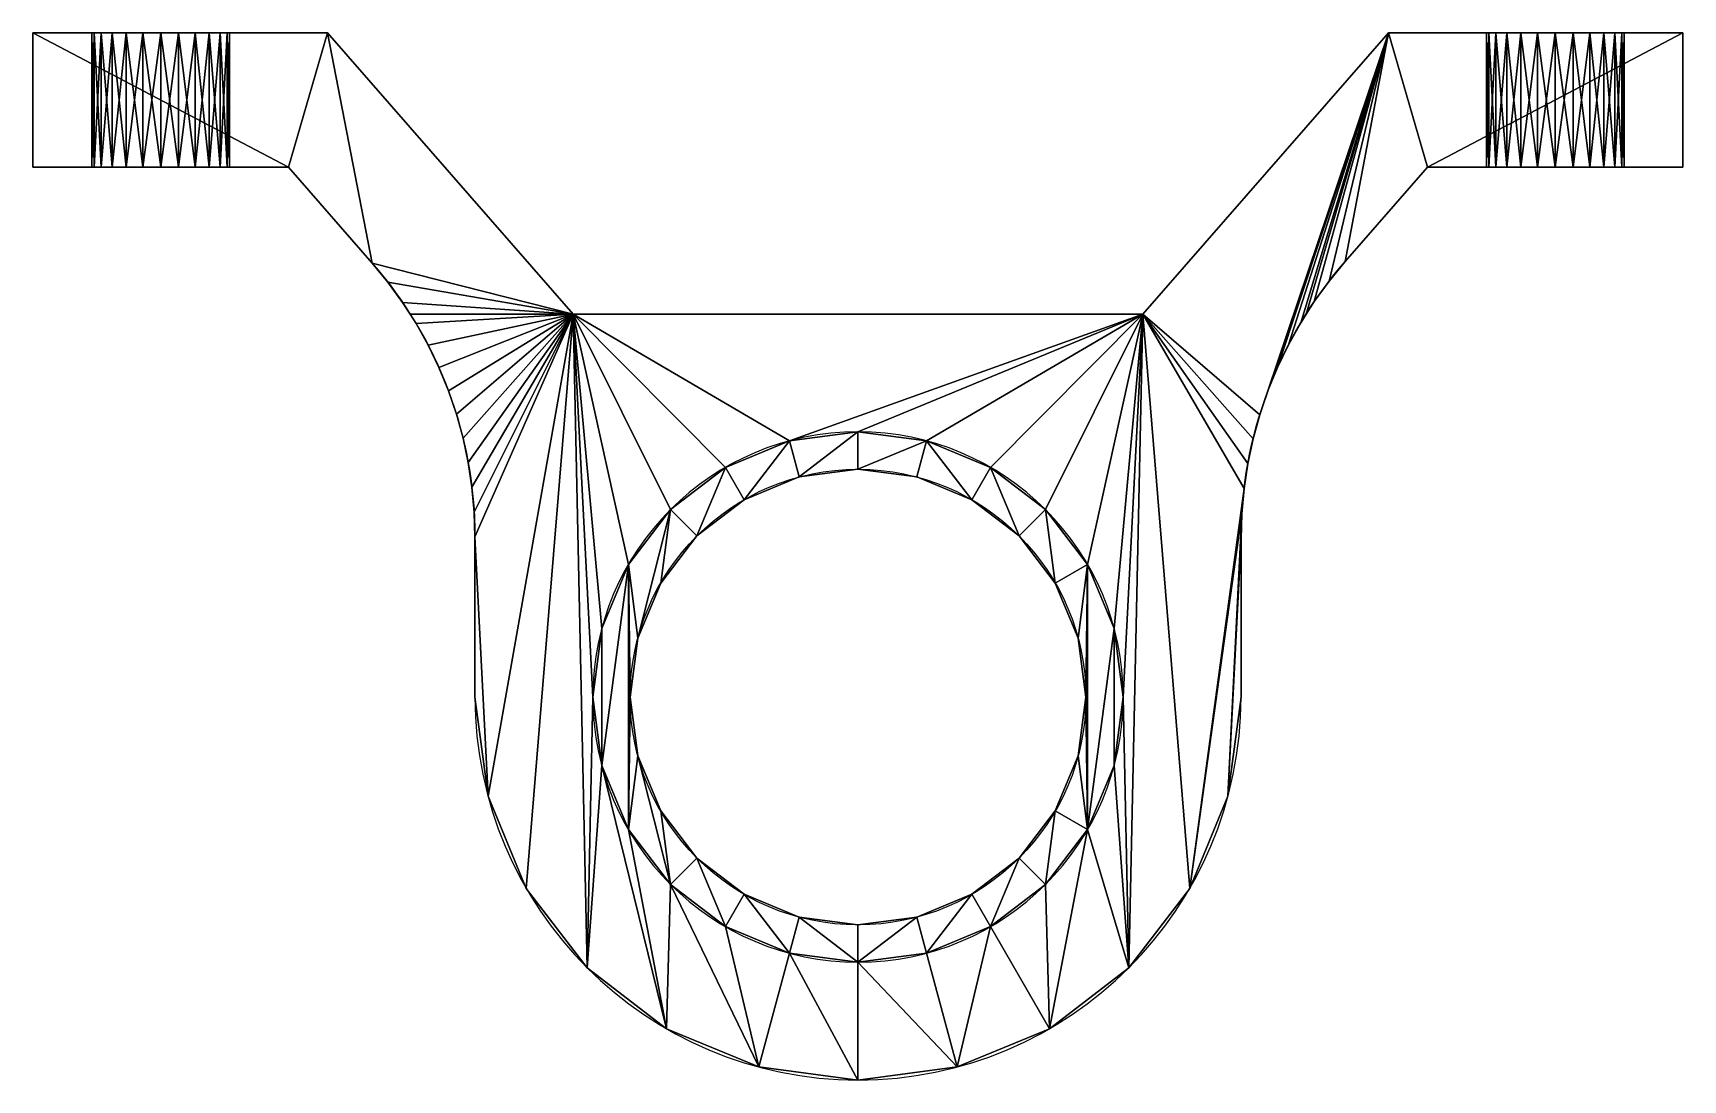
# Model space of a CAD drawing. Header units: millimetres. Extents: x 0 to 84, y 0 to 53.3.
import ezdxf

# ---------------------------------------------------------------- set-up
doc = ezdxf.new("R2010")
doc.units = ezdxf.units.MM

msp = doc.modelspace()

# ---------------------------------------------------------------- linework, layer by layer
for p, q in [((15, 53.309), (0, 53.309)), ((0, 46.479), (0, 53.309)), ((0, 46.479, 39), (0, 53.309, 39)), ((15, 53.309, 39), (0, 53.309, 39)), ((0, 53.309), (0, 53.309, 39)), ((3, 53.309, 9.5), (3, 46.479, 9.5)), ((3, 53.309, 29.5), (3, 46.479, 29.5)), ((3.119, 53.309, 8.594), (3.119, 46.479, 8.594)), ((3.119, 53.309, 10.406), (3.119, 46.479, 10.406)), ((3.119, 53.309, 28.594), (3.119, 46.479, 28.594)), ((3.119, 53.309, 30.406), (3.119, 46.479, 30.406)), ((3.469, 53.309, 11.25), (3.469, 46.479, 11.25)), ((3.469, 53.309, 7.75), (3.469, 46.479, 7.75)), ((3.469, 53.309, 31.25), (3.469, 46.479, 31.25)), ((3.469, 53.309, 27.75), (3.469, 46.479, 27.75)), ((4.025, 53.309, 11.975), (4.025, 46.479, 11.975)), ((4.025, 53.309, 7.025), (4.025, 46.479, 7.025)), ((4.025, 53.309, 31.975), (4.025, 46.479, 31.975)), ((4.025, 53.309, 27.025), (4.025, 46.479, 27.025)), ((4.75, 53.309, 12.531), (4.75, 46.479, 12.531)), ((4.75, 53.309, 6.469), (4.75, 46.479, 6.469)), ((4.75, 53.309, 32.531), (4.75, 46.479, 32.531)), ((4.75, 53.309, 26.469), (4.75, 46.479, 26.469)), ((5.594, 53.309, 12.881), (5.594, 46.479, 12.881)), ((5.594, 53.309, 6.119), (5.594, 46.479, 6.119)), ((5.594, 53.309, 32.881), (5.594, 46.479, 32.881)), ((5.594, 53.309, 26.119), (5.594, 46.479, 26.119)), ((6.5, 53.309, 13), (6.5, 46.479, 13)), ((6.5, 53.309, 6), (6.5, 46.479, 6)), ((6.5, 53.309, 33), (6.5, 46.479, 33)), ((6.5, 53.309, 26), (6.5, 46.479, 26)), ((7.406, 53.309, 12.881), (7.406, 46.479, 12.881)), ((7.406, 53.309, 6.119), (7.406, 46.479, 6.119)), ((7.406, 53.309, 32.881), (7.406, 46.479, 32.881)), ((7.406, 53.309, 26.119), (7.406, 46.479, 26.119)), ((8.25, 53.309, 12.531), (8.25, 46.479, 12.531)), ((8.25, 53.309, 6.469), (8.25, 46.479, 6.469)), ((8.25, 53.309, 32.531), (8.25, 46.479, 32.531)), ((8.25, 53.309, 26.469), (8.25, 46.479, 26.469)), ((8.975, 53.309, 11.975), (8.975, 46.479, 11.975)), ((8.975, 53.309, 7.025), (8.975, 46.479, 7.025)), ((8.975, 53.309, 31.975), (8.975, 46.479, 31.975)), ((8.975, 53.309, 27.025), (8.975, 46.479, 27.025)), ((9.531, 53.309, 11.25), (9.531, 46.479, 11.25)), ((9.531, 53.309, 7.75), (9.531, 46.479, 7.75)), ((9.531, 53.309, 31.25), (9.531, 46.479, 31.25)), ((9.531, 53.309, 27.75), (9.531, 46.479, 27.75)), ((9.881, 53.309, 10.406), (9.881, 46.479, 10.406)), ((9.881, 53.309, 8.594), (9.881, 46.479, 8.594)), ((9.881, 53.309, 30.406), (9.881, 46.479, 30.406)), ((9.881, 53.309, 28.594), (9.881, 46.479, 28.594)), ((10, 53.309, 9.5), (10, 46.479, 9.5)), ((10, 53.309, 29.5), (10, 46.479, 29.5)), ((15, 53.309), (27.5, 39)), ((15, 53.309, 39), (27.5, 39, 39)), ((15, 53.309), (15, 53.309, 39)), ((56.5, 39), (69, 53.309)), ((56.5, 39, 39), (69, 53.309, 39)), ((84, 53.309), (69, 53.309)), ((84, 53.309, 39), (69, 53.309, 39)), ((69, 53.309), (69, 53.309, 39)), ((74, 53.309, 29.5), (74, 46.479, 29.5)), ((74, 53.309, 9.5), (74, 46.479, 9.5)), ((74.119, 53.309, 28.594), (74.119, 46.479, 28.594)), ((74.119, 53.309, 30.406), (74.119, 46.479, 30.406)), ((74.119, 53.309, 8.594), (74.119, 46.479, 8.594)), ((74.119, 53.309, 10.406), (74.119, 46.479, 10.406)), ((74.469, 53.309, 27.75), (74.469, 46.479, 27.75)), ((74.469, 53.309, 31.25), (74.469, 46.479, 31.25)), ((74.469, 53.309, 7.75), (74.469, 46.479, 7.75)), ((74.469, 53.309, 11.25), (74.469, 46.479, 11.25)), ((75.025, 53.309, 27.025), (75.025, 46.479, 27.025)), ((75.025, 53.309, 31.975), (75.025, 46.479, 31.975)), ((75.025, 53.309, 7.025), (75.025, 46.479, 7.025)), ((75.025, 53.309, 11.975), (75.025, 46.479, 11.975)), ((75.75, 53.309, 26.469), (75.75, 46.479, 26.469)), ((75.75, 53.309, 32.531), (75.75, 46.479, 32.531)), ((75.75, 53.309, 6.469), (75.75, 46.479, 6.469)), ((75.75, 53.309, 12.531), (75.75, 46.479, 12.531)), ((76.594, 53.309, 26.119), (76.594, 46.479, 26.119)), ((76.594, 53.309, 32.881), (76.594, 46.479, 32.881)), ((76.594, 53.309, 6.119), (76.594, 46.479, 6.119)), ((76.594, 53.309, 12.881), (76.594, 46.479, 12.881)), ((77.5, 53.309, 26), (77.5, 46.479, 26)), ((77.5, 53.309, 33), (77.5, 46.479, 33)), ((77.5, 53.309, 6), (77.5, 46.479, 6)), ((77.5, 53.309, 13), (77.5, 46.479, 13)), ((78.406, 53.309, 26.119), (78.406, 46.479, 26.119)), ((78.406, 53.309, 32.881), (78.406, 46.479, 32.881)), ((78.406, 53.309, 6.119), (78.406, 46.479, 6.119)), ((78.406, 53.309, 12.881), (78.406, 46.479, 12.881)), ((79.25, 53.309, 26.469), (79.25, 46.479, 26.469)), ((79.25, 53.309, 32.531), (79.25, 46.479, 32.531)), ((79.25, 53.309, 6.469), (79.25, 46.479, 6.469)), ((79.25, 53.309, 12.531), (79.25, 46.479, 12.531)), ((79.975, 53.309, 27.025), (79.975, 46.479, 27.025)), ((79.975, 53.309, 31.975), (79.975, 46.479, 31.975)), ((79.975, 53.309, 7.025), (79.975, 46.479, 7.025)), ((79.975, 53.309, 11.975), (79.975, 46.479, 11.975)), ((80.531, 53.309, 27.75), (80.531, 46.479, 27.75)), ((80.531, 53.309, 31.25), (80.531, 46.479, 31.25)), ((80.531, 53.309, 7.75), (80.531, 46.479, 7.75)), ((80.531, 53.309, 11.25), (80.531, 46.479, 11.25)), ((80.881, 53.309, 30.406), (80.881, 46.479, 30.406)), ((80.881, 53.309, 28.594), (80.881, 46.479, 28.594)), ((80.881, 53.309, 10.406), (80.881, 46.479, 10.406)), ((80.881, 53.309, 8.594), (80.881, 46.479, 8.594)), ((81, 53.309, 29.5), (81, 46.479, 29.5)), ((81, 53.309, 9.5), (81, 46.479, 9.5)), ((84, 46.479), (84, 53.309)), ((84, 46.479, 39), (84, 53.309, 39)), ((84, 53.309), (84, 53.309, 39)), ((13, 46.479), (0, 46.479)), ((13, 46.479, 39), (0, 46.479, 39)), ((0, 46.479), (0, 46.479, 39)), ((17.267, 41.595), (13, 46.479)), ((17.267, 41.595, 39), (13, 46.479, 39)), ((13, 46.479), (13, 46.479, 39)), ((66.797, 41.668), (71, 46.479)), ((66.797, 41.668, 39), (71, 46.479, 39)), ((71, 46.479), (84, 46.479)), ((71, 46.479, 39), (84, 46.479, 39)), ((71, 46.479), (71, 46.479, 39)), ((84, 46.479), (84, 46.479, 39)), ((17.267, 41.595), (17.267, 41.595, 39)), ((66.797, 41.668), (66.797, 41.668, 39)), ((18.072, 40.615), (18.072, 40.615, 39)), ((65.982, 40.676), (65.982, 40.676, 39)), ((18.817, 39.589), (18.817, 39.589, 39)), ((65.228, 39.637), (65.228, 39.637, 39)), ((19.193, 39), (19.193, 39, 39)), ((27.5, 39), (56.5, 39)), ((27.5, 39, 39), (56.5, 39, 39)), ((27.5, 39), (27.5, 39, 39)), ((56.5, 39), (56.5, 39, 39)), ((64.82, 39), (64.82, 39, 39)), ((19.5, 38.52), (19.5, 38.52, 39)), ((64.537, 38.556), (64.537, 38.556, 39)), ((20.117, 37.413), (20.117, 37.413, 39)), ((63.912, 37.435), (63.912, 37.435, 39)), ((20.668, 36.27), (20.668, 36.27, 39)), ((63.355, 36.278), (63.355, 36.278, 39)), ((21.149, 35.096), (21.149, 35.096, 39)), ((62.868, 35.09), (62.868, 35.09, 39)), ((21.558, 33.896), (21.558, 33.896, 39)), ((62.453, 33.876), (62.453, 33.876, 39)), ((42, 33, 16.8), (42, 33, 39)), ((21.896, 32.674), (21.896, 32.674, 39)), ((38.506, 32.54, 16.8), (38.506, 32.54, 39)), ((45.494, 32.54, 16.8), (45.494, 32.54, 39)), ((62.112, 32.638), (62.112, 32.638, 39)), ((22.159, 31.433), (22.159, 31.433, 39)), ((35.25, 31.191, 16.8), (35.25, 31.191, 39)), ((42, 31.1), (42, 31.1, 16.8)), ((48.75, 31.191, 16.8), (48.75, 31.191, 39)), ((61.845, 31.383), (61.845, 31.383, 39)), ((38.998, 30.705), (38.998, 30.705, 16.8)), ((45.002, 30.705), (45.002, 30.705, 16.8)), ((22.348, 30.179), (22.348, 30.179, 39)), ((36.2, 29.546), (36.2, 29.546, 16.8)), ((47.8, 29.546), (47.8, 29.546, 16.8)), ((61.653, 30.113), (61.653, 30.113, 39)), ((22.462, 28.916), (22.462, 28.916, 39)), ((32.454, 29.046, 16.8), (32.454, 29.046, 39)), ((51.546, 29.046, 16.8), (51.546, 29.046, 39)), ((61.538, 28.835), (61.538, 28.835, 39)), ((22.5, 19.5), (22.5, 27.649)), ((22.5, 19.5, 39), (22.5, 27.649, 39)), ((22.5, 27.649), (22.5, 27.649, 39)), ((33.798, 27.702), (33.798, 27.702, 16.8)), ((50.202, 27.702), (50.202, 27.702, 16.8)), ((61.5, 19.5), (61.5, 27.552)), ((61.5, 19.5, 39), (61.5, 27.552, 39)), ((61.5, 27.552), (61.5, 27.552, 39)), ((30.309, 26.25, 16.8), (30.309, 26.25, 39)), ((53.691, 26.25, 16.8), (53.691, 26.25, 39)), ((31.954, 25.3), (31.954, 25.3, 16.8)), ((52.046, 25.3), (52.046, 25.3, 16.8)), ((28.96, 22.994, 16.8), (28.96, 22.994, 39)), ((55.04, 22.994, 16.8), (55.04, 22.994, 39)), ((30.795, 22.502), (30.795, 22.502, 16.8)), ((53.205, 22.502), (53.205, 22.502, 16.8)), ((22.5, 19.5), (22.5, 19.5, 39)), ((28.5, 19.5, 16.8), (28.5, 19.5, 39)), ((30.4, 19.5), (30.4, 19.5, 16.8)), ((53.6, 19.5), (53.6, 19.5, 16.8)), ((55.5, 19.5, 16.8), (55.5, 19.5, 39)), ((61.5, 19.5), (61.5, 19.5, 39)), ((28.96, 16.006, 16.8), (28.96, 16.006, 39)), ((30.795, 16.498), (30.795, 16.498, 16.8)), ((53.205, 16.498), (53.205, 16.498, 16.8)), ((55.04, 16.006, 16.8), (55.04, 16.006, 39)), ((23.164, 14.453), (23.164, 14.453, 39)), ((60.836, 14.453), (60.836, 14.453, 39)), ((31.954, 13.7), (31.954, 13.7, 16.8)), ((52.046, 13.7), (52.046, 13.7, 16.8)), ((30.309, 12.75, 16.8), (30.309, 12.75, 39)), ((53.691, 12.75, 16.8), (53.691, 12.75, 39)), ((33.798, 11.298), (33.798, 11.298, 16.8)), ((50.202, 11.298), (50.202, 11.298, 16.8)), ((25.113, 9.75), (25.113, 9.75, 39)), ((32.454, 9.954, 16.8), (32.454, 9.954, 39)), ((36.2, 9.454), (36.2, 9.454, 16.8)), ((47.8, 9.454), (47.8, 9.454, 16.8)), ((51.546, 9.954, 16.8), (51.546, 9.954, 39)), ((58.887, 9.75), (58.887, 9.75, 39)), ((35.25, 7.809, 16.8), (35.25, 7.809, 39)), ((38.998, 8.295), (38.998, 8.295, 16.8)), ((42, 7.9), (42, 7.9, 16.8)), ((45.002, 8.295), (45.002, 8.295, 16.8)), ((48.75, 7.809, 16.8), (48.75, 7.809, 39)), ((38.506, 6.46, 16.8), (38.506, 6.46, 39)), ((42, 6, 16.8), (42, 6, 39)), ((45.494, 6.46, 16.8), (45.494, 6.46, 39)), ((28.211, 5.711), (28.211, 5.711, 39)), ((55.789, 5.711), (55.789, 5.711, 39)), ((32.25, 2.613), (32.25, 2.613, 39)), ((51.75, 2.613), (51.75, 2.613, 39)), ((36.953, 0.664), (36.953, 0.664, 39)), ((42, 0), (42, 0, 39)), ((47.047, 0.664), (47.047, 0.664, 39))]:
    msp.add_line(p, q)
at = {"extrusion": (0, -1, 0)}
for centre in [(6.5, 29.5, -53.309), (6.5, 9.5, -53.309), (77.5, 29.5, -53.309), (77.5, 9.5, -53.309), (6.5, 9.5, -46.479), (6.5, 29.5, -46.479), (77.5, 29.5, -46.479), (77.5, 9.5, -46.479)]:
    msp.add_circle(centre, 3.5, dxfattribs=at)
at = {"extrusion": (0, 0, -1)}
for centre in [(-42, 19.5, -39), (-42, 19.5, -16.8)]:
    msp.add_circle(centre, 13.5, dxfattribs=at)
for centre in [(42, 19.5), (42, 19.5, 16.8)]:
    msp.add_circle(centre, 11.6)
for centre, radius, start, end in [((-1.302, 27.649), 21.198, 138.86049, 180), ((-1.302, 27.649, -39), 21.198, 138.86049, 180), ((-82.956, 27.552), 21.456, 0, 41.13951), ((-82.956, 27.552, -39), 21.456, 0, 41.13951)]:
    msp.add_arc(centre, radius, start, end, dxfattribs=at)
for centre in [(42, 19.5), (42, 19.5, 39)]:
    msp.add_arc(centre, 19.5, 180, 0)

# ---------------------------------------------------------------- meshes
mesh = msp.add_polyface()
corners = [(23.164, 14.453, 39), (22.5, 27.649, 39), (22.5, 19.5, 39), (28.211, 5.711, 39), (28.96, 16.006, 39), (28.5, 19.5, 39), (32.25, 2.613, 39), (30.309, 12.75, 39), (32.454, 9.954, 39), (36.953, 0.664, 39), (35.25, 7.809, 39), (38.506, 6.46, 39), (42, 0, 39), (42, 6, 39), (47.047, 0.664, 39), (45.494, 6.46, 39), (48.75, 7.809, 39), (51.75, 2.613, 39), (51.546, 9.954, 39), (53.691, 12.75, 39), (55.789, 5.711, 39), (55.04, 16.006, 39), (55.5, 19.5, 39), (13, 46.479, 39), (0, 53.309, 39), (0, 46.479, 39), (15, 53.309, 39), (17.267, 41.595, 39), (27.5, 39, 39), (18.072, 40.615, 39), (18.817, 39.589, 39), (19.193, 39, 39), (19.5, 38.52, 39), (20.117, 37.413, 39), (20.668, 36.27, 39), (21.149, 35.096, 39), (21.558, 33.896, 39), (21.896, 32.674, 39), (22.159, 31.433, 39), (22.348, 30.179, 39), (22.462, 28.916, 39), (25.113, 9.75, 39), (28.96, 22.994, 39), (30.309, 26.25, 39), (32.454, 29.046, 39), (35.25, 31.191, 39), (38.506, 32.54, 39), (56.5, 39, 39), (42, 33, 39), (45.494, 32.54, 39), (48.75, 31.191, 39), (51.546, 29.046, 39), (53.691, 26.25, 39), (55.04, 22.994, 39), (58.887, 9.75, 39), (61.653, 30.113, 39), (61.845, 31.383, 39), (62.112, 32.638, 39), (62.453, 33.876, 39), (69, 53.309, 39), (61.538, 28.835, 39), (60.836, 14.453, 39), (61.5, 27.552, 39), (61.5, 19.5, 39), (62.868, 35.09, 39), (63.355, 36.278, 39), (63.912, 37.435, 39), (64.537, 38.556, 39), (64.82, 39, 39), (65.228, 39.637, 39), (65.982, 40.676, 39), (66.797, 41.668, 39), (71, 46.479, 39), (84, 53.309, 39), (84, 46.479, 39)]
mesh.append_faces([[corners[k] for k in face] for face in [(0, 1, 2), (23, 24, 25), (62, 61, 63), (73, 72, 74)]], dxfattribs={"vtx0": -1})
mesh.append_faces([[corners[k] for k in face] for face in [(4, 6, 7), (7, 6, 8), (8, 9, 10), (10, 9, 11), (11, 12, 13), (13, 14, 15), (15, 14, 16), (16, 17, 18), (18, 17, 19), (19, 20, 21), (21, 20, 22), (24, 23, 26), (26, 27, 28), (28, 46, 47), (47, 58, 59), (55, 54, 60), (60, 61, 62), (59, 72, 73)]], dxfattribs={"vtx0": -1, "vtx1": -1})
mesh.append_faces([[corners[k] for k in face] for face in [(28, 1, 0), (28, 3, 5), (47, 22, 20), (47, 54, 55)]], dxfattribs={"vtx0": -1, "vtx1": -1, "vtx2": -1})
mesh.append_faces([[corners[k] for k in face] for face in [(3, 4, 5), (4, 3, 6), (8, 6, 9), (11, 9, 12), (13, 12, 14), (16, 14, 17), (19, 17, 20), (26, 23, 27), (28, 27, 29), (28, 29, 30), (28, 30, 31), (28, 31, 32), (28, 32, 33), (28, 33, 34), (28, 34, 35), (28, 35, 36), (28, 36, 37), (28, 37, 38), (28, 38, 39), (28, 39, 40), (28, 40, 1), (28, 0, 41), (28, 41, 3), (28, 5, 42), (28, 42, 43), (28, 43, 44), (28, 44, 45), (28, 45, 46), (47, 46, 48), (47, 48, 49), (47, 49, 50), (47, 50, 51), (47, 51, 52), (47, 52, 53), (47, 53, 22), (47, 20, 54), (47, 55, 56), (47, 56, 57), (47, 57, 58), (60, 54, 61), (59, 58, 64), (59, 64, 65), (59, 65, 66), (59, 66, 67), (59, 67, 68), (59, 68, 69), (59, 69, 70), (59, 70, 71), (59, 71, 72)]], dxfattribs={"vtx0": -1, "vtx2": -1})
mesh = msp.add_polyface()
corners = [(0, 53.309, 39), (0, 46.479), (0, 46.479, 39), (0, 53.309)]
mesh.append_faces([[corners[k] for k in face] for face in [(0, 1, 2), (1, 0, 3)]], dxfattribs={"vtx0": -1})
mesh = msp.add_polyface()
corners = [(0, 53.309), (4.75, 53.309, 6.469), (15, 53.309), (4.025, 53.309, 7.025), (3.469, 53.309, 7.75), (3.119, 53.309, 8.594), (3, 53.309, 9.5), (0, 53.309, 39), (5.594, 53.309, 6.119), (6.5, 53.309, 6), (3.119, 53.309, 10.406), (3.469, 53.309, 11.25), (4.025, 53.309, 11.975), (4.75, 53.309, 12.531), (5.594, 53.309, 12.881), (6.5, 53.309, 13), (3.119, 53.309, 28.594), (3.469, 53.309, 27.75), (4.025, 53.309, 27.025), (4.75, 53.309, 26.469), (5.594, 53.309, 26.119), (6.5, 53.309, 26), (3, 53.309, 29.5), (3.119, 53.309, 30.406), (3.469, 53.309, 31.25), (4.025, 53.309, 31.975), (4.75, 53.309, 32.531), (5.594, 53.309, 32.881), (6.5, 53.309, 33), (9.881, 53.309, 8.594), (15, 53.309, 39), (9.531, 53.309, 7.75), (8.975, 53.309, 7.025), (8.25, 53.309, 6.469), (7.406, 53.309, 6.119), (10, 53.309, 9.5), (9.881, 53.309, 10.406), (9.531, 53.309, 11.25), (8.975, 53.309, 11.975), (8.25, 53.309, 12.531), (7.406, 53.309, 12.881), (9.531, 53.309, 27.75), (8.975, 53.309, 27.025), (8.25, 53.309, 26.469), (7.406, 53.309, 26.119), (9.881, 53.309, 28.594), (10, 53.309, 29.5), (9.881, 53.309, 30.406), (9.531, 53.309, 31.25), (8.975, 53.309, 31.975), (8.25, 53.309, 32.531), (7.406, 53.309, 32.881)]
mesh.append_faces([[corners[k] for k in face] for face in [(0, 1, 2), (1, 0, 3), (3, 0, 4), (4, 0, 5), (5, 0, 6), (6, 7, 10), (10, 7, 11), (11, 7, 12), (12, 7, 13), (13, 7, 14), (14, 7, 15), (16, 7, 22), (22, 7, 23), (23, 7, 24), (24, 7, 25), (25, 7, 26), (26, 7, 27), (27, 7, 28), (2, 29, 30), (29, 2, 31), (31, 2, 32), (32, 2, 33), (33, 2, 34), (34, 2, 9), (41, 15, 42), (42, 15, 43), (43, 15, 44), (44, 15, 21), (30, 28, 7)]], dxfattribs={"vtx0": -1, "vtx1": -1})
mesh.append_faces([[corners[k] for k in face] for face in [(15, 7, 16), (30, 15, 41)]], dxfattribs={"vtx0": -1, "vtx1": -1, "vtx2": -1})
mesh.append_faces([[corners[k] for k in face] for face in [(6, 0, 7), (2, 1, 8), (2, 8, 9), (15, 16, 17), (15, 17, 18), (15, 18, 19), (15, 19, 20), (15, 20, 21), (30, 29, 35), (30, 35, 36), (30, 36, 37), (30, 37, 38), (30, 38, 39), (30, 39, 40), (30, 40, 15), (30, 41, 45), (30, 45, 46), (30, 46, 47), (30, 47, 48), (30, 48, 49), (30, 49, 50), (30, 50, 51), (30, 51, 28)]], dxfattribs={"vtx0": -1, "vtx2": -1})
mesh = msp.add_polyface()
corners = [(3.119, 53.309, 8.594), (3, 46.479, 9.5), (3.119, 46.479, 8.594), (3, 53.309, 9.5)]
mesh.append_faces([[corners[k] for k in face] for face in [(0, 1, 2), (1, 0, 3)]], dxfattribs={"vtx0": -1})
mesh = msp.add_polyface()
corners = [(3, 53.309, 9.5), (3.119, 46.479, 10.406), (3, 46.479, 9.5), (3.119, 53.309, 10.406)]
mesh.append_faces([[corners[k] for k in face] for face in [(0, 1, 2), (1, 0, 3)]], dxfattribs={"vtx0": -1})
mesh = msp.add_polyface()
corners = [(3.119, 53.309, 28.594), (3, 46.479, 29.5), (3.119, 46.479, 28.594), (3, 53.309, 29.5)]
mesh.append_faces([[corners[k] for k in face] for face in [(0, 1, 2), (1, 0, 3)]], dxfattribs={"vtx0": -1})
mesh = msp.add_polyface()
corners = [(3, 53.309, 29.5), (3.119, 46.479, 30.406), (3, 46.479, 29.5), (3.119, 53.309, 30.406)]
mesh.append_faces([[corners[k] for k in face] for face in [(0, 1, 2), (1, 0, 3)]], dxfattribs={"vtx0": -1})
mesh = msp.add_polyface()
corners = [(3.119, 53.309, 10.406), (3.469, 46.479, 11.25), (3.119, 46.479, 10.406), (3.469, 53.309, 11.25)]
mesh.append_faces([[corners[k] for k in face] for face in [(0, 1, 2), (1, 0, 3)]], dxfattribs={"vtx0": -1})
mesh = msp.add_polyface()
corners = [(3.469, 53.309, 7.75), (3.119, 46.479, 8.594), (3.469, 46.479, 7.75), (3.119, 53.309, 8.594)]
mesh.append_faces([[corners[k] for k in face] for face in [(0, 1, 2), (1, 0, 3)]], dxfattribs={"vtx0": -1})
mesh = msp.add_polyface()
corners = [(3.119, 53.309, 30.406), (3.469, 46.479, 31.25), (3.119, 46.479, 30.406), (3.469, 53.309, 31.25)]
mesh.append_faces([[corners[k] for k in face] for face in [(0, 1, 2), (1, 0, 3)]], dxfattribs={"vtx0": -1})
mesh = msp.add_polyface()
corners = [(3.469, 53.309, 27.75), (3.119, 46.479, 28.594), (3.469, 46.479, 27.75), (3.119, 53.309, 28.594)]
mesh.append_faces([[corners[k] for k in face] for face in [(0, 1, 2), (1, 0, 3)]], dxfattribs={"vtx0": -1})
mesh = msp.add_polyface()
corners = [(3.469, 53.309, 11.25), (4.025, 46.479, 11.975), (3.469, 46.479, 11.25), (4.025, 53.309, 11.975)]
mesh.append_faces([[corners[k] for k in face] for face in [(0, 1, 2), (1, 0, 3)]], dxfattribs={"vtx0": -1})
mesh = msp.add_polyface()
corners = [(4.025, 53.309, 7.025), (3.469, 46.479, 7.75), (4.025, 46.479, 7.025), (3.469, 53.309, 7.75)]
mesh.append_faces([[corners[k] for k in face] for face in [(0, 1, 2), (1, 0, 3)]], dxfattribs={"vtx0": -1})
mesh = msp.add_polyface()
corners = [(3.469, 53.309, 31.25), (4.025, 46.479, 31.975), (3.469, 46.479, 31.25), (4.025, 53.309, 31.975)]
mesh.append_faces([[corners[k] for k in face] for face in [(0, 1, 2), (1, 0, 3)]], dxfattribs={"vtx0": -1})
mesh = msp.add_polyface()
corners = [(4.025, 53.309, 27.025), (3.469, 46.479, 27.75), (4.025, 46.479, 27.025), (3.469, 53.309, 27.75)]
mesh.append_faces([[corners[k] for k in face] for face in [(0, 1, 2), (1, 0, 3)]], dxfattribs={"vtx0": -1})
mesh = msp.add_polyface()
corners = [(4.75, 53.309, 12.531), (4.025, 46.479, 11.975), (4.025, 53.309, 11.975), (4.75, 46.479, 12.531)]
mesh.append_faces([[corners[k] for k in face] for face in [(0, 1, 2), (1, 0, 3)]], dxfattribs={"vtx0": -1})
mesh = msp.add_polyface()
corners = [(4.75, 46.479, 6.469), (4.025, 53.309, 7.025), (4.025, 46.479, 7.025), (4.75, 53.309, 6.469)]
mesh.append_faces([[corners[k] for k in face] for face in [(0, 1, 2), (1, 0, 3)]], dxfattribs={"vtx0": -1})
mesh = msp.add_polyface()
corners = [(4.75, 53.309, 32.531), (4.025, 46.479, 31.975), (4.025, 53.309, 31.975), (4.75, 46.479, 32.531)]
mesh.append_faces([[corners[k] for k in face] for face in [(0, 1, 2), (1, 0, 3)]], dxfattribs={"vtx0": -1})
mesh = msp.add_polyface()
corners = [(4.75, 46.479, 26.469), (4.025, 53.309, 27.025), (4.025, 46.479, 27.025), (4.75, 53.309, 26.469)]
mesh.append_faces([[corners[k] for k in face] for face in [(0, 1, 2), (1, 0, 3)]], dxfattribs={"vtx0": -1})
mesh = msp.add_polyface()
corners = [(5.594, 53.309, 12.881), (4.75, 46.479, 12.531), (4.75, 53.309, 12.531), (5.594, 46.479, 12.881)]
mesh.append_faces([[corners[k] for k in face] for face in [(0, 1, 2), (1, 0, 3)]], dxfattribs={"vtx0": -1})
mesh = msp.add_polyface()
corners = [(5.594, 46.479, 6.119), (4.75, 53.309, 6.469), (4.75, 46.479, 6.469), (5.594, 53.309, 6.119)]
mesh.append_faces([[corners[k] for k in face] for face in [(0, 1, 2), (1, 0, 3)]], dxfattribs={"vtx0": -1})
mesh = msp.add_polyface()
corners = [(5.594, 53.309, 32.881), (4.75, 46.479, 32.531), (4.75, 53.309, 32.531), (5.594, 46.479, 32.881)]
mesh.append_faces([[corners[k] for k in face] for face in [(0, 1, 2), (1, 0, 3)]], dxfattribs={"vtx0": -1})
mesh = msp.add_polyface()
corners = [(5.594, 46.479, 26.119), (4.75, 53.309, 26.469), (4.75, 46.479, 26.469), (5.594, 53.309, 26.119)]
mesh.append_faces([[corners[k] for k in face] for face in [(0, 1, 2), (1, 0, 3)]], dxfattribs={"vtx0": -1})
mesh = msp.add_polyface()
corners = [(6.5, 53.309, 13), (5.594, 46.479, 12.881), (5.594, 53.309, 12.881), (6.5, 46.479, 13)]
mesh.append_faces([[corners[k] for k in face] for face in [(0, 1, 2), (1, 0, 3)]], dxfattribs={"vtx0": -1})
mesh = msp.add_polyface()
corners = [(6.5, 46.479, 6), (5.594, 53.309, 6.119), (5.594, 46.479, 6.119), (6.5, 53.309, 6)]
mesh.append_faces([[corners[k] for k in face] for face in [(0, 1, 2), (1, 0, 3)]], dxfattribs={"vtx0": -1})
mesh = msp.add_polyface()
corners = [(6.5, 53.309, 33), (5.594, 46.479, 32.881), (5.594, 53.309, 32.881), (6.5, 46.479, 33)]
mesh.append_faces([[corners[k] for k in face] for face in [(0, 1, 2), (1, 0, 3)]], dxfattribs={"vtx0": -1})
mesh = msp.add_polyface()
corners = [(6.5, 46.479, 26), (5.594, 53.309, 26.119), (5.594, 46.479, 26.119), (6.5, 53.309, 26)]
mesh.append_faces([[corners[k] for k in face] for face in [(0, 1, 2), (1, 0, 3)]], dxfattribs={"vtx0": -1})
mesh = msp.add_polyface()
corners = [(7.406, 53.309, 12.881), (6.5, 46.479, 13), (6.5, 53.309, 13), (7.406, 46.479, 12.881)]
mesh.append_faces([[corners[k] for k in face] for face in [(0, 1, 2), (1, 0, 3)]], dxfattribs={"vtx0": -1})
mesh = msp.add_polyface()
corners = [(7.406, 46.479, 6.119), (6.5, 53.309, 6), (6.5, 46.479, 6), (7.406, 53.309, 6.119)]
mesh.append_faces([[corners[k] for k in face] for face in [(0, 1, 2), (1, 0, 3)]], dxfattribs={"vtx0": -1})
mesh = msp.add_polyface()
corners = [(7.406, 53.309, 32.881), (6.5, 46.479, 33), (6.5, 53.309, 33), (7.406, 46.479, 32.881)]
mesh.append_faces([[corners[k] for k in face] for face in [(0, 1, 2), (1, 0, 3)]], dxfattribs={"vtx0": -1})
mesh = msp.add_polyface()
corners = [(7.406, 46.479, 26.119), (6.5, 53.309, 26), (6.5, 46.479, 26), (7.406, 53.309, 26.119)]
mesh.append_faces([[corners[k] for k in face] for face in [(0, 1, 2), (1, 0, 3)]], dxfattribs={"vtx0": -1})
mesh = msp.add_polyface()
corners = [(8.25, 53.309, 12.531), (7.406, 46.479, 12.881), (7.406, 53.309, 12.881), (8.25, 46.479, 12.531)]
mesh.append_faces([[corners[k] for k in face] for face in [(0, 1, 2), (1, 0, 3)]], dxfattribs={"vtx0": -1})
mesh = msp.add_polyface()
corners = [(8.25, 46.479, 6.469), (7.406, 53.309, 6.119), (7.406, 46.479, 6.119), (8.25, 53.309, 6.469)]
mesh.append_faces([[corners[k] for k in face] for face in [(0, 1, 2), (1, 0, 3)]], dxfattribs={"vtx0": -1})
mesh = msp.add_polyface()
corners = [(8.25, 53.309, 32.531), (7.406, 46.479, 32.881), (7.406, 53.309, 32.881), (8.25, 46.479, 32.531)]
mesh.append_faces([[corners[k] for k in face] for face in [(0, 1, 2), (1, 0, 3)]], dxfattribs={"vtx0": -1})
mesh = msp.add_polyface()
corners = [(8.25, 46.479, 26.469), (7.406, 53.309, 26.119), (7.406, 46.479, 26.119), (8.25, 53.309, 26.469)]
mesh.append_faces([[corners[k] for k in face] for face in [(0, 1, 2), (1, 0, 3)]], dxfattribs={"vtx0": -1})
mesh = msp.add_polyface()
corners = [(8.975, 53.309, 11.975), (8.25, 46.479, 12.531), (8.25, 53.309, 12.531), (8.975, 46.479, 11.975)]
mesh.append_faces([[corners[k] for k in face] for face in [(0, 1, 2), (1, 0, 3)]], dxfattribs={"vtx0": -1})
mesh = msp.add_polyface()
corners = [(8.975, 46.479, 7.025), (8.25, 53.309, 6.469), (8.25, 46.479, 6.469), (8.975, 53.309, 7.025)]
mesh.append_faces([[corners[k] for k in face] for face in [(0, 1, 2), (1, 0, 3)]], dxfattribs={"vtx0": -1})
mesh = msp.add_polyface()
corners = [(8.975, 53.309, 31.975), (8.25, 46.479, 32.531), (8.25, 53.309, 32.531), (8.975, 46.479, 31.975)]
mesh.append_faces([[corners[k] for k in face] for face in [(0, 1, 2), (1, 0, 3)]], dxfattribs={"vtx0": -1})
mesh = msp.add_polyface()
corners = [(8.975, 46.479, 27.025), (8.25, 53.309, 26.469), (8.25, 46.479, 26.469), (8.975, 53.309, 27.025)]
mesh.append_faces([[corners[k] for k in face] for face in [(0, 1, 2), (1, 0, 3)]], dxfattribs={"vtx0": -1})
mesh = msp.add_polyface()
corners = [(8.975, 53.309, 11.975), (9.531, 46.479, 11.25), (8.975, 46.479, 11.975), (9.531, 53.309, 11.25)]
mesh.append_faces([[corners[k] for k in face] for face in [(0, 1, 2), (1, 0, 3)]], dxfattribs={"vtx0": -1})
mesh = msp.add_polyface()
corners = [(9.531, 53.309, 7.75), (8.975, 46.479, 7.025), (9.531, 46.479, 7.75), (8.975, 53.309, 7.025)]
mesh.append_faces([[corners[k] for k in face] for face in [(0, 1, 2), (1, 0, 3)]], dxfattribs={"vtx0": -1})
mesh = msp.add_polyface()
corners = [(8.975, 53.309, 31.975), (9.531, 46.479, 31.25), (8.975, 46.479, 31.975), (9.531, 53.309, 31.25)]
mesh.append_faces([[corners[k] for k in face] for face in [(0, 1, 2), (1, 0, 3)]], dxfattribs={"vtx0": -1})
mesh = msp.add_polyface()
corners = [(9.531, 53.309, 27.75), (8.975, 46.479, 27.025), (9.531, 46.479, 27.75), (8.975, 53.309, 27.025)]
mesh.append_faces([[corners[k] for k in face] for face in [(0, 1, 2), (1, 0, 3)]], dxfattribs={"vtx0": -1})
mesh = msp.add_polyface()
corners = [(9.531, 53.309, 11.25), (9.881, 46.479, 10.406), (9.531, 46.479, 11.25), (9.881, 53.309, 10.406)]
mesh.append_faces([[corners[k] for k in face] for face in [(0, 1, 2), (1, 0, 3)]], dxfattribs={"vtx0": -1})
mesh = msp.add_polyface()
corners = [(9.881, 53.309, 8.594), (9.531, 46.479, 7.75), (9.881, 46.479, 8.594), (9.531, 53.309, 7.75)]
mesh.append_faces([[corners[k] for k in face] for face in [(0, 1, 2), (1, 0, 3)]], dxfattribs={"vtx0": -1})
mesh = msp.add_polyface()
corners = [(9.531, 53.309, 31.25), (9.881, 46.479, 30.406), (9.531, 46.479, 31.25), (9.881, 53.309, 30.406)]
mesh.append_faces([[corners[k] for k in face] for face in [(0, 1, 2), (1, 0, 3)]], dxfattribs={"vtx0": -1})
mesh = msp.add_polyface()
corners = [(9.881, 53.309, 28.594), (9.531, 46.479, 27.75), (9.881, 46.479, 28.594), (9.531, 53.309, 27.75)]
mesh.append_faces([[corners[k] for k in face] for face in [(0, 1, 2), (1, 0, 3)]], dxfattribs={"vtx0": -1})
mesh = msp.add_polyface()
corners = [(9.881, 53.309, 10.406), (10, 46.479, 9.5), (9.881, 46.479, 10.406), (10, 53.309, 9.5)]
mesh.append_faces([[corners[k] for k in face] for face in [(0, 1, 2), (1, 0, 3)]], dxfattribs={"vtx0": -1})
mesh = msp.add_polyface()
corners = [(10, 53.309, 9.5), (9.881, 46.479, 8.594), (10, 46.479, 9.5), (9.881, 53.309, 8.594)]
mesh.append_faces([[corners[k] for k in face] for face in [(0, 1, 2), (1, 0, 3)]], dxfattribs={"vtx0": -1})
mesh = msp.add_polyface()
corners = [(9.881, 53.309, 30.406), (10, 46.479, 29.5), (9.881, 46.479, 30.406), (10, 53.309, 29.5)]
mesh.append_faces([[corners[k] for k in face] for face in [(0, 1, 2), (1, 0, 3)]], dxfattribs={"vtx0": -1})
mesh = msp.add_polyface()
corners = [(10, 53.309, 29.5), (9.881, 46.479, 28.594), (10, 46.479, 29.5), (9.881, 53.309, 28.594)]
mesh.append_faces([[corners[k] for k in face] for face in [(0, 1, 2), (1, 0, 3)]], dxfattribs={"vtx0": -1})
mesh = msp.add_polyface()
corners = [(15, 53.309), (27.5, 39, 39), (27.5, 39), (15, 53.309, 39)]
mesh.append_faces([[corners[k] for k in face] for face in [(0, 1, 2), (1, 0, 3)]], dxfattribs={"vtx0": -1})
mesh = msp.add_polyface()
corners = [(69, 53.309, 39), (56.5, 39), (56.5, 39, 39), (69, 53.309)]
mesh.append_faces([[corners[k] for k in face] for face in [(0, 1, 2), (1, 0, 3)]], dxfattribs={"vtx0": -1})
mesh = msp.add_polyface()
corners = [(69, 53.309), (75.025, 53.309, 7.025), (84, 53.309), (74.469, 53.309, 7.75), (74.119, 53.309, 8.594), (69, 53.309, 39), (75.75, 53.309, 6.469), (76.594, 53.309, 6.119), (77.5, 53.309, 6), (74, 53.309, 9.5), (74.119, 53.309, 10.406), (74.469, 53.309, 11.25), (75.025, 53.309, 11.975), (75.75, 53.309, 12.531), (76.594, 53.309, 12.881), (77.5, 53.309, 13), (74.469, 53.309, 27.75), (75.025, 53.309, 27.025), (75.75, 53.309, 26.469), (76.594, 53.309, 26.119), (77.5, 53.309, 26), (74.119, 53.309, 28.594), (74, 53.309, 29.5), (74.119, 53.309, 30.406), (74.469, 53.309, 31.25), (75.025, 53.309, 31.975), (75.75, 53.309, 32.531), (76.594, 53.309, 32.881), (77.5, 53.309, 33), (81, 53.309, 9.5), (84, 53.309, 39), (80.881, 53.309, 8.594), (80.531, 53.309, 7.75), (79.975, 53.309, 7.025), (79.25, 53.309, 6.469), (78.406, 53.309, 6.119), (80.881, 53.309, 10.406), (80.531, 53.309, 11.25), (79.975, 53.309, 11.975), (79.25, 53.309, 12.531), (78.406, 53.309, 12.881), (80.881, 53.309, 28.594), (80.531, 53.309, 27.75), (79.975, 53.309, 27.025), (79.25, 53.309, 26.469), (78.406, 53.309, 26.119), (81, 53.309, 29.5), (80.881, 53.309, 30.406), (80.531, 53.309, 31.25), (79.975, 53.309, 31.975), (79.25, 53.309, 32.531), (78.406, 53.309, 32.881)]
mesh.append_faces([[corners[k] for k in face] for face in [(0, 1, 2), (1, 0, 3), (3, 0, 4), (4, 5, 9), (9, 5, 10), (10, 5, 11), (11, 5, 12), (12, 5, 13), (13, 5, 14), (14, 5, 15), (16, 5, 21), (21, 5, 22), (22, 5, 23), (23, 5, 24), (24, 5, 25), (25, 5, 26), (26, 5, 27), (27, 5, 28), (2, 29, 30), (29, 2, 31), (31, 2, 32), (32, 2, 33), (33, 2, 34), (34, 2, 35), (35, 2, 8), (41, 15, 42), (42, 15, 43), (43, 15, 44), (44, 15, 45), (45, 15, 20), (30, 28, 5)]], dxfattribs={"vtx0": -1, "vtx1": -1})
mesh.append_faces([[corners[k] for k in face] for face in [(15, 5, 16), (30, 15, 41)]], dxfattribs={"vtx0": -1, "vtx1": -1, "vtx2": -1})
mesh.append_faces([[corners[k] for k in face] for face in [(4, 0, 5), (2, 1, 6), (2, 6, 7), (2, 7, 8), (15, 16, 17), (15, 17, 18), (15, 18, 19), (15, 19, 20), (30, 29, 36), (30, 36, 37), (30, 37, 38), (30, 38, 39), (30, 39, 40), (30, 40, 15), (30, 41, 46), (30, 46, 47), (30, 47, 48), (30, 48, 49), (30, 49, 50), (30, 50, 51), (30, 51, 28)]], dxfattribs={"vtx0": -1, "vtx2": -1})
mesh = msp.add_polyface()
corners = [(74.119, 53.309, 28.594), (74, 46.479, 29.5), (74.119, 46.479, 28.594), (74, 53.309, 29.5)]
mesh.append_faces([[corners[k] for k in face] for face in [(0, 1, 2), (1, 0, 3)]], dxfattribs={"vtx0": -1})
mesh = msp.add_polyface()
corners = [(74, 53.309, 29.5), (74.119, 46.479, 30.406), (74, 46.479, 29.5), (74.119, 53.309, 30.406)]
mesh.append_faces([[corners[k] for k in face] for face in [(0, 1, 2), (1, 0, 3)]], dxfattribs={"vtx0": -1})
mesh = msp.add_polyface()
corners = [(74.119, 53.309, 8.594), (74, 46.479, 9.5), (74.119, 46.479, 8.594), (74, 53.309, 9.5)]
mesh.append_faces([[corners[k] for k in face] for face in [(0, 1, 2), (1, 0, 3)]], dxfattribs={"vtx0": -1})
mesh = msp.add_polyface()
corners = [(74, 53.309, 9.5), (74.119, 46.479, 10.406), (74, 46.479, 9.5), (74.119, 53.309, 10.406)]
mesh.append_faces([[corners[k] for k in face] for face in [(0, 1, 2), (1, 0, 3)]], dxfattribs={"vtx0": -1})
mesh = msp.add_polyface()
corners = [(74.469, 53.309, 27.75), (74.119, 46.479, 28.594), (74.469, 46.479, 27.75), (74.119, 53.309, 28.594)]
mesh.append_faces([[corners[k] for k in face] for face in [(0, 1, 2), (1, 0, 3)]], dxfattribs={"vtx0": -1})
mesh = msp.add_polyface()
corners = [(74.119, 53.309, 30.406), (74.469, 46.479, 31.25), (74.119, 46.479, 30.406), (74.469, 53.309, 31.25)]
mesh.append_faces([[corners[k] for k in face] for face in [(0, 1, 2), (1, 0, 3)]], dxfattribs={"vtx0": -1})
mesh = msp.add_polyface()
corners = [(74.469, 53.309, 7.75), (74.119, 46.479, 8.594), (74.469, 46.479, 7.75), (74.119, 53.309, 8.594)]
mesh.append_faces([[corners[k] for k in face] for face in [(0, 1, 2), (1, 0, 3)]], dxfattribs={"vtx0": -1})
mesh = msp.add_polyface()
corners = [(74.119, 53.309, 10.406), (74.469, 46.479, 11.25), (74.119, 46.479, 10.406), (74.469, 53.309, 11.25)]
mesh.append_faces([[corners[k] for k in face] for face in [(0, 1, 2), (1, 0, 3)]], dxfattribs={"vtx0": -1})
mesh = msp.add_polyface()
corners = [(75.025, 53.309, 27.025), (74.469, 46.479, 27.75), (75.025, 46.479, 27.025), (74.469, 53.309, 27.75)]
mesh.append_faces([[corners[k] for k in face] for face in [(0, 1, 2), (1, 0, 3)]], dxfattribs={"vtx0": -1})
mesh = msp.add_polyface()
corners = [(74.469, 53.309, 31.25), (75.025, 46.479, 31.975), (74.469, 46.479, 31.25), (75.025, 53.309, 31.975)]
mesh.append_faces([[corners[k] for k in face] for face in [(0, 1, 2), (1, 0, 3)]], dxfattribs={"vtx0": -1})
mesh = msp.add_polyface()
corners = [(75.025, 53.309, 7.025), (74.469, 46.479, 7.75), (75.025, 46.479, 7.025), (74.469, 53.309, 7.75)]
mesh.append_faces([[corners[k] for k in face] for face in [(0, 1, 2), (1, 0, 3)]], dxfattribs={"vtx0": -1})
mesh = msp.add_polyface()
corners = [(74.469, 53.309, 11.25), (75.025, 46.479, 11.975), (74.469, 46.479, 11.25), (75.025, 53.309, 11.975)]
mesh.append_faces([[corners[k] for k in face] for face in [(0, 1, 2), (1, 0, 3)]], dxfattribs={"vtx0": -1})
mesh = msp.add_polyface()
corners = [(75.75, 46.479, 26.469), (75.025, 53.309, 27.025), (75.025, 46.479, 27.025), (75.75, 53.309, 26.469)]
mesh.append_faces([[corners[k] for k in face] for face in [(0, 1, 2), (1, 0, 3)]], dxfattribs={"vtx0": -1})
mesh = msp.add_polyface()
corners = [(75.75, 53.309, 32.531), (75.025, 46.479, 31.975), (75.025, 53.309, 31.975), (75.75, 46.479, 32.531)]
mesh.append_faces([[corners[k] for k in face] for face in [(0, 1, 2), (1, 0, 3)]], dxfattribs={"vtx0": -1})
mesh = msp.add_polyface()
corners = [(75.75, 46.479, 6.469), (75.025, 53.309, 7.025), (75.025, 46.479, 7.025), (75.75, 53.309, 6.469)]
mesh.append_faces([[corners[k] for k in face] for face in [(0, 1, 2), (1, 0, 3)]], dxfattribs={"vtx0": -1})
mesh = msp.add_polyface()
corners = [(75.75, 53.309, 12.531), (75.025, 46.479, 11.975), (75.025, 53.309, 11.975), (75.75, 46.479, 12.531)]
mesh.append_faces([[corners[k] for k in face] for face in [(0, 1, 2), (1, 0, 3)]], dxfattribs={"vtx0": -1})
mesh = msp.add_polyface()
corners = [(76.594, 46.479, 26.119), (75.75, 53.309, 26.469), (75.75, 46.479, 26.469), (76.594, 53.309, 26.119)]
mesh.append_faces([[corners[k] for k in face] for face in [(0, 1, 2), (1, 0, 3)]], dxfattribs={"vtx0": -1})
mesh = msp.add_polyface()
corners = [(76.594, 53.309, 32.881), (75.75, 46.479, 32.531), (75.75, 53.309, 32.531), (76.594, 46.479, 32.881)]
mesh.append_faces([[corners[k] for k in face] for face in [(0, 1, 2), (1, 0, 3)]], dxfattribs={"vtx0": -1})
mesh = msp.add_polyface()
corners = [(76.594, 46.479, 6.119), (75.75, 53.309, 6.469), (75.75, 46.479, 6.469), (76.594, 53.309, 6.119)]
mesh.append_faces([[corners[k] for k in face] for face in [(0, 1, 2), (1, 0, 3)]], dxfattribs={"vtx0": -1})
mesh = msp.add_polyface()
corners = [(76.594, 53.309, 12.881), (75.75, 46.479, 12.531), (75.75, 53.309, 12.531), (76.594, 46.479, 12.881)]
mesh.append_faces([[corners[k] for k in face] for face in [(0, 1, 2), (1, 0, 3)]], dxfattribs={"vtx0": -1})
mesh = msp.add_polyface()
corners = [(77.5, 46.479, 26), (76.594, 53.309, 26.119), (76.594, 46.479, 26.119), (77.5, 53.309, 26)]
mesh.append_faces([[corners[k] for k in face] for face in [(0, 1, 2), (1, 0, 3)]], dxfattribs={"vtx0": -1})
mesh = msp.add_polyface()
corners = [(77.5, 53.309, 33), (76.594, 46.479, 32.881), (76.594, 53.309, 32.881), (77.5, 46.479, 33)]
mesh.append_faces([[corners[k] for k in face] for face in [(0, 1, 2), (1, 0, 3)]], dxfattribs={"vtx0": -1})
mesh = msp.add_polyface()
corners = [(77.5, 46.479, 6), (76.594, 53.309, 6.119), (76.594, 46.479, 6.119), (77.5, 53.309, 6)]
mesh.append_faces([[corners[k] for k in face] for face in [(0, 1, 2), (1, 0, 3)]], dxfattribs={"vtx0": -1})
mesh = msp.add_polyface()
corners = [(77.5, 53.309, 13), (76.594, 46.479, 12.881), (76.594, 53.309, 12.881), (77.5, 46.479, 13)]
mesh.append_faces([[corners[k] for k in face] for face in [(0, 1, 2), (1, 0, 3)]], dxfattribs={"vtx0": -1})
mesh = msp.add_polyface()
corners = [(78.406, 46.479, 26.119), (77.5, 53.309, 26), (77.5, 46.479, 26), (78.406, 53.309, 26.119)]
mesh.append_faces([[corners[k] for k in face] for face in [(0, 1, 2), (1, 0, 3)]], dxfattribs={"vtx0": -1})
mesh = msp.add_polyface()
corners = [(78.406, 53.309, 32.881), (77.5, 46.479, 33), (77.5, 53.309, 33), (78.406, 46.479, 32.881)]
mesh.append_faces([[corners[k] for k in face] for face in [(0, 1, 2), (1, 0, 3)]], dxfattribs={"vtx0": -1})
mesh = msp.add_polyface()
corners = [(78.406, 46.479, 6.119), (77.5, 53.309, 6), (77.5, 46.479, 6), (78.406, 53.309, 6.119)]
mesh.append_faces([[corners[k] for k in face] for face in [(0, 1, 2), (1, 0, 3)]], dxfattribs={"vtx0": -1})
mesh = msp.add_polyface()
corners = [(78.406, 53.309, 12.881), (77.5, 46.479, 13), (77.5, 53.309, 13), (78.406, 46.479, 12.881)]
mesh.append_faces([[corners[k] for k in face] for face in [(0, 1, 2), (1, 0, 3)]], dxfattribs={"vtx0": -1})
mesh = msp.add_polyface()
corners = [(79.25, 46.479, 26.469), (78.406, 53.309, 26.119), (78.406, 46.479, 26.119), (79.25, 53.309, 26.469)]
mesh.append_faces([[corners[k] for k in face] for face in [(0, 1, 2), (1, 0, 3)]], dxfattribs={"vtx0": -1})
mesh = msp.add_polyface()
corners = [(79.25, 53.309, 32.531), (78.406, 46.479, 32.881), (78.406, 53.309, 32.881), (79.25, 46.479, 32.531)]
mesh.append_faces([[corners[k] for k in face] for face in [(0, 1, 2), (1, 0, 3)]], dxfattribs={"vtx0": -1})
mesh = msp.add_polyface()
corners = [(79.25, 46.479, 6.469), (78.406, 53.309, 6.119), (78.406, 46.479, 6.119), (79.25, 53.309, 6.469)]
mesh.append_faces([[corners[k] for k in face] for face in [(0, 1, 2), (1, 0, 3)]], dxfattribs={"vtx0": -1})
mesh = msp.add_polyface()
corners = [(79.25, 53.309, 12.531), (78.406, 46.479, 12.881), (78.406, 53.309, 12.881), (79.25, 46.479, 12.531)]
mesh.append_faces([[corners[k] for k in face] for face in [(0, 1, 2), (1, 0, 3)]], dxfattribs={"vtx0": -1})
mesh = msp.add_polyface()
corners = [(79.975, 46.479, 27.025), (79.25, 53.309, 26.469), (79.25, 46.479, 26.469), (79.975, 53.309, 27.025)]
mesh.append_faces([[corners[k] for k in face] for face in [(0, 1, 2), (1, 0, 3)]], dxfattribs={"vtx0": -1})
mesh = msp.add_polyface()
corners = [(79.975, 53.309, 31.975), (79.25, 46.479, 32.531), (79.25, 53.309, 32.531), (79.975, 46.479, 31.975)]
mesh.append_faces([[corners[k] for k in face] for face in [(0, 1, 2), (1, 0, 3)]], dxfattribs={"vtx0": -1})
mesh = msp.add_polyface()
corners = [(79.975, 46.479, 7.025), (79.25, 53.309, 6.469), (79.25, 46.479, 6.469), (79.975, 53.309, 7.025)]
mesh.append_faces([[corners[k] for k in face] for face in [(0, 1, 2), (1, 0, 3)]], dxfattribs={"vtx0": -1})
mesh = msp.add_polyface()
corners = [(79.975, 53.309, 11.975), (79.25, 46.479, 12.531), (79.25, 53.309, 12.531), (79.975, 46.479, 11.975)]
mesh.append_faces([[corners[k] for k in face] for face in [(0, 1, 2), (1, 0, 3)]], dxfattribs={"vtx0": -1})
mesh = msp.add_polyface()
corners = [(80.531, 53.309, 27.75), (79.975, 46.479, 27.025), (80.531, 46.479, 27.75), (79.975, 53.309, 27.025)]
mesh.append_faces([[corners[k] for k in face] for face in [(0, 1, 2), (1, 0, 3)]], dxfattribs={"vtx0": -1})
mesh = msp.add_polyface()
corners = [(79.975, 53.309, 31.975), (80.531, 46.479, 31.25), (79.975, 46.479, 31.975), (80.531, 53.309, 31.25)]
mesh.append_faces([[corners[k] for k in face] for face in [(0, 1, 2), (1, 0, 3)]], dxfattribs={"vtx0": -1})
mesh = msp.add_polyface()
corners = [(80.531, 53.309, 7.75), (79.975, 46.479, 7.025), (80.531, 46.479, 7.75), (79.975, 53.309, 7.025)]
mesh.append_faces([[corners[k] for k in face] for face in [(0, 1, 2), (1, 0, 3)]], dxfattribs={"vtx0": -1})
mesh = msp.add_polyface()
corners = [(79.975, 53.309, 11.975), (80.531, 46.479, 11.25), (79.975, 46.479, 11.975), (80.531, 53.309, 11.25)]
mesh.append_faces([[corners[k] for k in face] for face in [(0, 1, 2), (1, 0, 3)]], dxfattribs={"vtx0": -1})
mesh = msp.add_polyface()
corners = [(80.881, 53.309, 28.594), (80.531, 46.479, 27.75), (80.881, 46.479, 28.594), (80.531, 53.309, 27.75)]
mesh.append_faces([[corners[k] for k in face] for face in [(0, 1, 2), (1, 0, 3)]], dxfattribs={"vtx0": -1})
mesh = msp.add_polyface()
corners = [(80.531, 53.309, 31.25), (80.881, 46.479, 30.406), (80.531, 46.479, 31.25), (80.881, 53.309, 30.406)]
mesh.append_faces([[corners[k] for k in face] for face in [(0, 1, 2), (1, 0, 3)]], dxfattribs={"vtx0": -1})
mesh = msp.add_polyface()
corners = [(80.881, 53.309, 8.594), (80.531, 46.479, 7.75), (80.881, 46.479, 8.594), (80.531, 53.309, 7.75)]
mesh.append_faces([[corners[k] for k in face] for face in [(0, 1, 2), (1, 0, 3)]], dxfattribs={"vtx0": -1})
mesh = msp.add_polyface()
corners = [(80.531, 53.309, 11.25), (80.881, 46.479, 10.406), (80.531, 46.479, 11.25), (80.881, 53.309, 10.406)]
mesh.append_faces([[corners[k] for k in face] for face in [(0, 1, 2), (1, 0, 3)]], dxfattribs={"vtx0": -1})
mesh = msp.add_polyface()
corners = [(80.881, 53.309, 30.406), (81, 46.479, 29.5), (80.881, 46.479, 30.406), (81, 53.309, 29.5)]
mesh.append_faces([[corners[k] for k in face] for face in [(0, 1, 2), (1, 0, 3)]], dxfattribs={"vtx0": -1})
mesh = msp.add_polyface()
corners = [(81, 53.309, 29.5), (80.881, 46.479, 28.594), (81, 46.479, 29.5), (80.881, 53.309, 28.594)]
mesh.append_faces([[corners[k] for k in face] for face in [(0, 1, 2), (1, 0, 3)]], dxfattribs={"vtx0": -1})
mesh = msp.add_polyface()
corners = [(80.881, 53.309, 10.406), (81, 46.479, 9.5), (80.881, 46.479, 10.406), (81, 53.309, 9.5)]
mesh.append_faces([[corners[k] for k in face] for face in [(0, 1, 2), (1, 0, 3)]], dxfattribs={"vtx0": -1})
mesh = msp.add_polyface()
corners = [(81, 53.309, 9.5), (80.881, 46.479, 8.594), (81, 46.479, 9.5), (80.881, 53.309, 8.594)]
mesh.append_faces([[corners[k] for k in face] for face in [(0, 1, 2), (1, 0, 3)]], dxfattribs={"vtx0": -1})
mesh = msp.add_polyface()
corners = [(84, 53.309), (84, 46.479, 39), (84, 46.479), (84, 53.309, 39)]
mesh.append_faces([[corners[k] for k in face] for face in [(0, 1, 2), (1, 0, 3)]], dxfattribs={"vtx0": -1})
mesh = msp.add_polyface()
corners = [(13, 46.479), (8.975, 46.479, 7.025), (0, 46.479), (9.531, 46.479, 7.75), (9.881, 46.479, 8.594), (10, 46.479, 9.5), (13, 46.479, 39), (8.25, 46.479, 6.469), (7.406, 46.479, 6.119), (6.5, 46.479, 6), (9.881, 46.479, 10.406), (9.531, 46.479, 11.25), (8.975, 46.479, 11.975), (8.25, 46.479, 12.531), (7.406, 46.479, 12.881), (6.5, 46.479, 13), (9.881, 46.479, 28.594), (9.531, 46.479, 27.75), (8.975, 46.479, 27.025), (8.25, 46.479, 26.469), (7.406, 46.479, 26.119), (6.5, 46.479, 26), (10, 46.479, 29.5), (9.881, 46.479, 30.406), (9.531, 46.479, 31.25), (8.975, 46.479, 31.975), (8.25, 46.479, 32.531), (7.406, 46.479, 32.881), (6.5, 46.479, 33), (3, 46.479, 9.5), (0, 46.479, 39), (3.119, 46.479, 8.594), (3.469, 46.479, 7.75), (4.025, 46.479, 7.025), (4.75, 46.479, 6.469), (5.594, 46.479, 6.119), (3.119, 46.479, 10.406), (3.469, 46.479, 11.25), (4.025, 46.479, 11.975), (4.75, 46.479, 12.531), (5.594, 46.479, 12.881), (3.119, 46.479, 28.594), (3.469, 46.479, 27.75), (4.025, 46.479, 27.025), (4.75, 46.479, 26.469), (5.594, 46.479, 26.119), (3, 46.479, 29.5), (3.119, 46.479, 30.406), (3.469, 46.479, 31.25), (4.025, 46.479, 31.975), (4.75, 46.479, 32.531), (5.594, 46.479, 32.881)]
mesh.append_faces([[corners[k] for k in face] for face in [(0, 1, 2), (1, 0, 3), (3, 0, 4), (4, 0, 5), (5, 6, 10), (10, 6, 11), (11, 6, 12), (12, 6, 13), (13, 6, 14), (14, 6, 15), (16, 6, 22), (22, 6, 23), (23, 6, 24), (24, 6, 25), (25, 6, 26), (26, 6, 27), (27, 6, 28), (2, 29, 30), (29, 2, 31), (31, 2, 32), (32, 2, 33), (33, 2, 34), (34, 2, 35), (35, 2, 9), (41, 15, 42), (42, 15, 43), (43, 15, 44), (44, 15, 45), (45, 15, 21), (30, 28, 6)]], dxfattribs={"vtx0": -1, "vtx1": -1})
mesh.append_faces([[corners[k] for k in face] for face in [(15, 6, 16), (30, 15, 41)]], dxfattribs={"vtx0": -1, "vtx1": -1, "vtx2": -1})
mesh.append_faces([[corners[k] for k in face] for face in [(5, 0, 6), (2, 1, 7), (2, 7, 8), (2, 8, 9), (15, 16, 17), (15, 17, 18), (15, 18, 19), (15, 19, 20), (15, 20, 21), (30, 29, 36), (30, 36, 37), (30, 37, 38), (30, 38, 39), (30, 39, 40), (30, 40, 15), (30, 41, 46), (30, 46, 47), (30, 47, 48), (30, 48, 49), (30, 49, 50), (30, 50, 51), (30, 51, 28)]], dxfattribs={"vtx0": -1, "vtx2": -1})
mesh = msp.add_polyface()
corners = [(13, 46.479, 39), (17.267, 41.595), (17.267, 41.595, 39), (13, 46.479)]
mesh.append_faces([[corners[k] for k in face] for face in [(0, 1, 2), (1, 0, 3)]], dxfattribs={"vtx0": -1})
mesh = msp.add_polyface()
corners = [(71, 46.479), (66.797, 41.668, 39), (66.797, 41.668), (71, 46.479, 39)]
mesh.append_faces([[corners[k] for k in face] for face in [(0, 1, 2), (1, 0, 3)]], dxfattribs={"vtx0": -1})
mesh = msp.add_polyface()
corners = [(84, 46.479), (79.975, 46.479, 7.025), (71, 46.479), (80.531, 46.479, 7.75), (80.881, 46.479, 8.594), (81, 46.479, 9.5), (84, 46.479, 39), (79.25, 46.479, 6.469), (78.406, 46.479, 6.119), (77.5, 46.479, 6), (80.881, 46.479, 10.406), (80.531, 46.479, 11.25), (79.975, 46.479, 11.975), (79.25, 46.479, 12.531), (78.406, 46.479, 12.881), (77.5, 46.479, 13), (80.881, 46.479, 28.594), (80.531, 46.479, 27.75), (79.975, 46.479, 27.025), (79.25, 46.479, 26.469), (78.406, 46.479, 26.119), (77.5, 46.479, 26), (81, 46.479, 29.5), (80.881, 46.479, 30.406), (80.531, 46.479, 31.25), (79.975, 46.479, 31.975), (79.25, 46.479, 32.531), (78.406, 46.479, 32.881), (77.5, 46.479, 33), (74, 46.479, 9.5), (71, 46.479, 39), (74.119, 46.479, 8.594), (74.469, 46.479, 7.75), (75.025, 46.479, 7.025), (75.75, 46.479, 6.469), (76.594, 46.479, 6.119), (74.119, 46.479, 10.406), (74.469, 46.479, 11.25), (75.025, 46.479, 11.975), (75.75, 46.479, 12.531), (76.594, 46.479, 12.881), (74.119, 46.479, 28.594), (74.469, 46.479, 27.75), (75.025, 46.479, 27.025), (75.75, 46.479, 26.469), (76.594, 46.479, 26.119), (74, 46.479, 29.5), (74.119, 46.479, 30.406), (74.469, 46.479, 31.25), (75.025, 46.479, 31.975), (75.75, 46.479, 32.531), (76.594, 46.479, 32.881)]
mesh.append_faces([[corners[k] for k in face] for face in [(0, 1, 2), (1, 0, 3), (3, 0, 4), (4, 0, 5), (5, 6, 10), (10, 6, 11), (11, 6, 12), (12, 6, 13), (13, 6, 14), (14, 6, 15), (16, 6, 22), (22, 6, 23), (23, 6, 24), (24, 6, 25), (25, 6, 26), (26, 6, 27), (27, 6, 28), (2, 29, 30), (29, 2, 31), (31, 2, 32), (32, 2, 33), (33, 2, 34), (34, 2, 35), (35, 2, 9), (41, 15, 42), (42, 15, 43), (43, 15, 44), (44, 15, 45), (45, 15, 21), (30, 28, 6)]], dxfattribs={"vtx0": -1, "vtx1": -1})
mesh.append_faces([[corners[k] for k in face] for face in [(15, 6, 16), (30, 15, 41)]], dxfattribs={"vtx0": -1, "vtx1": -1, "vtx2": -1})
mesh.append_faces([[corners[k] for k in face] for face in [(5, 0, 6), (2, 1, 7), (2, 7, 8), (2, 8, 9), (15, 16, 17), (15, 17, 18), (15, 18, 19), (15, 19, 20), (15, 20, 21), (30, 29, 36), (30, 36, 37), (30, 37, 38), (30, 38, 39), (30, 39, 40), (30, 40, 15), (30, 41, 46), (30, 46, 47), (30, 47, 48), (30, 48, 49), (30, 49, 50), (30, 50, 51), (30, 51, 28)]], dxfattribs={"vtx0": -1, "vtx2": -1})
mesh = msp.add_polyface()
corners = [(17.267, 41.595, 39), (18.072, 40.615), (18.072, 40.615, 39), (17.267, 41.595)]
mesh.append_faces([[corners[k] for k in face] for face in [(0, 1, 2), (1, 0, 3)]], dxfattribs={"vtx0": -1})
mesh = msp.add_polyface()
corners = [(66.797, 41.668), (65.982, 40.676, 39), (65.982, 40.676), (66.797, 41.668, 39)]
mesh.append_faces([[corners[k] for k in face] for face in [(0, 1, 2), (1, 0, 3)]], dxfattribs={"vtx0": -1})
mesh = msp.add_polyface()
corners = [(18.072, 40.615, 39), (18.817, 39.589), (18.817, 39.589, 39), (18.072, 40.615)]
mesh.append_faces([[corners[k] for k in face] for face in [(0, 1, 2), (1, 0, 3)]], dxfattribs={"vtx0": -1})
mesh = msp.add_polyface()
corners = [(65.982, 40.676), (65.228, 39.637, 39), (65.228, 39.637), (65.982, 40.676, 39)]
mesh.append_faces([[corners[k] for k in face] for face in [(0, 1, 2), (1, 0, 3)]], dxfattribs={"vtx0": -1})
mesh = msp.add_polyface()
corners = [(18.817, 39.589, 39), (19.193, 39), (19.193, 39, 39), (18.817, 39.589)]
mesh.append_faces([[corners[k] for k in face] for face in [(0, 1, 2), (1, 0, 3)]], dxfattribs={"vtx0": -1})
mesh = msp.add_polyface()
corners = [(65.228, 39.637), (64.82, 39, 39), (64.82, 39), (65.228, 39.637, 39)]
mesh.append_faces([[corners[k] for k in face] for face in [(0, 1, 2), (1, 0, 3)]], dxfattribs={"vtx0": -1})
mesh = msp.add_polyface()
corners = [(19.193, 39, 39), (19.5, 38.52), (19.5, 38.52, 39), (19.193, 39)]
mesh.append_faces([[corners[k] for k in face] for face in [(0, 1, 2), (1, 0, 3)]], dxfattribs={"vtx0": -1})
mesh = msp.add_polyface()
corners = [(27.5, 39, 39), (56.5, 39), (27.5, 39), (56.5, 39, 39)]
mesh.append_faces([[corners[k] for k in face] for face in [(0, 1, 2), (1, 0, 3)]], dxfattribs={"vtx0": -1})
mesh = msp.add_polyface()
corners = [(64.82, 39), (64.537, 38.556, 39), (64.537, 38.556), (64.82, 39, 39)]
mesh.append_faces([[corners[k] for k in face] for face in [(0, 1, 2), (1, 0, 3)]], dxfattribs={"vtx0": -1})
mesh = msp.add_polyface()
corners = [(19.5, 38.52, 39), (20.117, 37.413), (20.117, 37.413, 39), (19.5, 38.52)]
mesh.append_faces([[corners[k] for k in face] for face in [(0, 1, 2), (1, 0, 3)]], dxfattribs={"vtx0": -1})
mesh = msp.add_polyface()
corners = [(64.537, 38.556), (63.912, 37.435, 39), (63.912, 37.435), (64.537, 38.556, 39)]
mesh.append_faces([[corners[k] for k in face] for face in [(0, 1, 2), (1, 0, 3)]], dxfattribs={"vtx0": -1})
mesh = msp.add_polyface()
corners = [(20.117, 37.413, 39), (20.668, 36.27), (20.668, 36.27, 39), (20.117, 37.413)]
mesh.append_faces([[corners[k] for k in face] for face in [(0, 1, 2), (1, 0, 3)]], dxfattribs={"vtx0": -1})
mesh = msp.add_polyface()
corners = [(63.912, 37.435), (63.355, 36.278, 39), (63.355, 36.278), (63.912, 37.435, 39)]
mesh.append_faces([[corners[k] for k in face] for face in [(0, 1, 2), (1, 0, 3)]], dxfattribs={"vtx0": -1})
mesh = msp.add_polyface()
corners = [(20.668, 36.27, 39), (21.149, 35.096), (21.149, 35.096, 39), (20.668, 36.27)]
mesh.append_faces([[corners[k] for k in face] for face in [(0, 1, 2), (1, 0, 3)]], dxfattribs={"vtx0": -1})
mesh = msp.add_polyface()
corners = [(63.355, 36.278), (62.868, 35.09, 39), (62.868, 35.09), (63.355, 36.278, 39)]
mesh.append_faces([[corners[k] for k in face] for face in [(0, 1, 2), (1, 0, 3)]], dxfattribs={"vtx0": -1})
mesh = msp.add_polyface()
corners = [(21.149, 35.096, 39), (21.558, 33.896), (21.558, 33.896, 39), (21.149, 35.096)]
mesh.append_faces([[corners[k] for k in face] for face in [(0, 1, 2), (1, 0, 3)]], dxfattribs={"vtx0": -1})
mesh = msp.add_polyface()
corners = [(62.868, 35.09), (62.453, 33.876, 39), (62.453, 33.876), (62.868, 35.09, 39)]
mesh.append_faces([[corners[k] for k in face] for face in [(0, 1, 2), (1, 0, 3)]], dxfattribs={"vtx0": -1})
mesh = msp.add_polyface()
corners = [(21.558, 33.896, 39), (21.896, 32.674), (21.896, 32.674, 39), (21.558, 33.896)]
mesh.append_faces([[corners[k] for k in face] for face in [(0, 1, 2), (1, 0, 3)]], dxfattribs={"vtx0": -1})
mesh = msp.add_polyface()
corners = [(62.453, 33.876), (62.112, 32.638, 39), (62.112, 32.638), (62.453, 33.876, 39)]
mesh.append_faces([[corners[k] for k in face] for face in [(0, 1, 2), (1, 0, 3)]], dxfattribs={"vtx0": -1})
mesh = msp.add_polyface()
corners = [(28.96, 22.994, 16.8), (28.96, 16.006, 16.8), (28.5, 19.5, 16.8), (30.309, 26.25, 16.8), (30.309, 12.75, 16.8), (30.4, 19.5, 16.8), (30.795, 22.502, 16.8), (32.454, 29.046, 16.8), (31.954, 25.3, 16.8), (33.798, 27.702, 16.8), (35.25, 31.191, 16.8), (36.2, 29.546, 16.8), (38.506, 32.54, 16.8), (38.998, 30.705, 16.8), (42, 33, 16.8), (42, 31.1, 16.8), (45.494, 32.54, 16.8), (45.002, 30.705, 16.8), (47.8, 29.546, 16.8), (48.75, 31.191, 16.8), (50.202, 27.702, 16.8), (51.546, 29.046, 16.8), (52.046, 25.3, 16.8), (53.691, 26.25, 16.8), (53.205, 22.502, 16.8), (53.6, 19.5, 16.8), (30.795, 16.498, 16.8), (32.454, 9.954, 16.8), (31.954, 13.7, 16.8), (33.798, 11.298, 16.8), (35.25, 7.809, 16.8), (36.2, 9.454, 16.8), (38.506, 6.46, 16.8), (38.998, 8.295, 16.8), (42, 6, 16.8), (42, 7.9, 16.8), (45.002, 8.295, 16.8), (45.494, 6.46, 16.8), (47.8, 9.454, 16.8), (48.75, 7.809, 16.8), (50.202, 11.298, 16.8), (51.546, 9.954, 16.8), (52.046, 13.7, 16.8), (53.691, 12.75, 16.8), (53.205, 16.498, 16.8), (55.04, 22.994, 16.8), (55.04, 16.006, 16.8), (55.5, 19.5, 16.8)]
mesh.append_faces([[corners[k] for k in face] for face in [(0, 1, 2), (46, 45, 47)]], dxfattribs={"vtx0": -1})
mesh.append_faces([[corners[k] for k in face] for face in [(1, 3, 4), (5, 3, 6), (6, 7, 8), (8, 7, 9), (9, 10, 11), (11, 12, 13), (13, 14, 15), (15, 16, 17), (17, 16, 18), (18, 19, 20), (20, 21, 22), (22, 23, 24), (24, 23, 25), (4, 26, 27), (26, 4, 5), (27, 29, 30), (30, 31, 32), (32, 33, 34), (34, 36, 37), (37, 38, 39), (39, 40, 41), (41, 42, 43), (43, 45, 46)]], dxfattribs={"vtx0": -1, "vtx1": -1})
mesh.append_faces([[corners[k] for k in face] for face in [(4, 3, 5), (43, 25, 23)]], dxfattribs={"vtx0": -1, "vtx1": -1, "vtx2": -1})
mesh.append_faces([[corners[k] for k in face] for face in [(1, 0, 3), (6, 3, 7), (9, 7, 10), (11, 10, 12), (13, 12, 14), (15, 14, 16), (18, 16, 19), (20, 19, 21), (22, 21, 23), (27, 26, 28), (27, 28, 29), (30, 29, 31), (32, 31, 33), (34, 33, 35), (34, 35, 36), (37, 36, 38), (39, 38, 40), (41, 40, 42), (43, 42, 44), (43, 44, 25), (43, 23, 45)]], dxfattribs={"vtx0": -1, "vtx2": -1})
mesh = msp.add_polyface()
corners = [(42, 33, 39), (38.506, 32.54, 16.8), (42, 33, 16.8), (38.506, 32.54, 39)]
mesh.append_faces([[corners[k] for k in face] for face in [(0, 1, 2), (1, 0, 3)]], dxfattribs={"vtx0": -1})
mesh = msp.add_polyface()
corners = [(45.494, 32.54, 39), (42, 33, 16.8), (45.494, 32.54, 16.8), (42, 33, 39)]
mesh.append_faces([[corners[k] for k in face] for face in [(0, 1, 2), (1, 0, 3)]], dxfattribs={"vtx0": -1})
mesh = msp.add_polyface()
corners = [(21.896, 32.674, 39), (22.159, 31.433), (22.159, 31.433, 39), (21.896, 32.674)]
mesh.append_faces([[corners[k] for k in face] for face in [(0, 1, 2), (1, 0, 3)]], dxfattribs={"vtx0": -1})
mesh = msp.add_polyface()
corners = [(38.506, 32.54, 39), (35.25, 31.191, 16.8), (38.506, 32.54, 16.8), (35.25, 31.191, 39)]
mesh.append_faces([[corners[k] for k in face] for face in [(0, 1, 2), (1, 0, 3)]], dxfattribs={"vtx0": -1})
mesh = msp.add_polyface()
corners = [(48.75, 31.191, 39), (45.494, 32.54, 16.8), (48.75, 31.191, 16.8), (45.494, 32.54, 39)]
mesh.append_faces([[corners[k] for k in face] for face in [(0, 1, 2), (1, 0, 3)]], dxfattribs={"vtx0": -1})
mesh = msp.add_polyface()
corners = [(62.112, 32.638), (61.845, 31.383, 39), (61.845, 31.383), (62.112, 32.638, 39)]
mesh.append_faces([[corners[k] for k in face] for face in [(0, 1, 2), (1, 0, 3)]], dxfattribs={"vtx0": -1})
mesh = msp.add_polyface()
corners = [(22.159, 31.433, 39), (22.348, 30.179), (22.348, 30.179, 39), (22.159, 31.433)]
mesh.append_faces([[corners[k] for k in face] for face in [(0, 1, 2), (1, 0, 3)]], dxfattribs={"vtx0": -1})
mesh = msp.add_polyface()
corners = [(35.25, 31.191, 39), (32.454, 29.046, 16.8), (35.25, 31.191, 16.8), (32.454, 29.046, 39)]
mesh.append_faces([[corners[k] for k in face] for face in [(0, 1, 2), (1, 0, 3)]], dxfattribs={"vtx0": -1})
mesh = msp.add_polyface()
corners = [(38.998, 30.705, 16.8), (42, 31.1), (38.998, 30.705), (42, 31.1, 16.8)]
mesh.append_faces([[corners[k] for k in face] for face in [(0, 1, 2), (1, 0, 3)]], dxfattribs={"vtx0": -1})
mesh = msp.add_polyface()
corners = [(42, 31.1, 16.8), (45.002, 30.705), (42, 31.1), (45.002, 30.705, 16.8)]
mesh.append_faces([[corners[k] for k in face] for face in [(0, 1, 2), (1, 0, 3)]], dxfattribs={"vtx0": -1})
mesh = msp.add_polyface()
corners = [(51.546, 29.046, 39), (48.75, 31.191, 16.8), (51.546, 29.046, 16.8), (48.75, 31.191, 39)]
mesh.append_faces([[corners[k] for k in face] for face in [(0, 1, 2), (1, 0, 3)]], dxfattribs={"vtx0": -1})
mesh = msp.add_polyface()
corners = [(61.845, 31.383), (61.653, 30.113, 39), (61.653, 30.113), (61.845, 31.383, 39)]
mesh.append_faces([[corners[k] for k in face] for face in [(0, 1, 2), (1, 0, 3)]], dxfattribs={"vtx0": -1})
mesh = msp.add_polyface()
corners = [(36.2, 29.546, 16.8), (38.998, 30.705), (36.2, 29.546), (38.998, 30.705, 16.8)]
mesh.append_faces([[corners[k] for k in face] for face in [(0, 1, 2), (1, 0, 3)]], dxfattribs={"vtx0": -1})
mesh = msp.add_polyface()
corners = [(45.002, 30.705, 16.8), (47.8, 29.546), (45.002, 30.705), (47.8, 29.546, 16.8)]
mesh.append_faces([[corners[k] for k in face] for face in [(0, 1, 2), (1, 0, 3)]], dxfattribs={"vtx0": -1})
mesh = msp.add_polyface()
corners = [(22.348, 30.179, 39), (22.462, 28.916), (22.462, 28.916, 39), (22.348, 30.179)]
mesh.append_faces([[corners[k] for k in face] for face in [(0, 1, 2), (1, 0, 3)]], dxfattribs={"vtx0": -1})
mesh = msp.add_polyface()
corners = [(33.798, 27.702, 16.8), (36.2, 29.546), (33.798, 27.702), (36.2, 29.546, 16.8)]
mesh.append_faces([[corners[k] for k in face] for face in [(0, 1, 2), (1, 0, 3)]], dxfattribs={"vtx0": -1})
mesh = msp.add_polyface()
corners = [(47.8, 29.546, 16.8), (50.202, 27.702), (47.8, 29.546), (50.202, 27.702, 16.8)]
mesh.append_faces([[corners[k] for k in face] for face in [(0, 1, 2), (1, 0, 3)]], dxfattribs={"vtx0": -1})
mesh = msp.add_polyface()
corners = [(61.653, 30.113), (61.538, 28.835, 39), (61.538, 28.835), (61.653, 30.113, 39)]
mesh.append_faces([[corners[k] for k in face] for face in [(0, 1, 2), (1, 0, 3)]], dxfattribs={"vtx0": -1})
mesh = msp.add_polyface()
corners = [(22.462, 28.916, 39), (22.5, 27.649), (22.5, 27.649, 39), (22.462, 28.916)]
mesh.append_faces([[corners[k] for k in face] for face in [(0, 1, 2), (1, 0, 3)]], dxfattribs={"vtx0": -1})
mesh = msp.add_polyface()
corners = [(32.454, 29.046, 16.8), (30.309, 26.25, 39), (30.309, 26.25, 16.8), (32.454, 29.046, 39)]
mesh.append_faces([[corners[k] for k in face] for face in [(0, 1, 2), (1, 0, 3)]], dxfattribs={"vtx0": -1})
mesh = msp.add_polyface()
corners = [(51.546, 29.046, 39), (53.691, 26.25, 16.8), (53.691, 26.25, 39), (51.546, 29.046, 16.8)]
mesh.append_faces([[corners[k] for k in face] for face in [(0, 1, 2), (1, 0, 3)]], dxfattribs={"vtx0": -1})
mesh = msp.add_polyface()
corners = [(61.538, 28.835), (61.5, 27.552, 39), (61.5, 27.552), (61.538, 28.835, 39)]
mesh.append_faces([[corners[k] for k in face] for face in [(0, 1, 2), (1, 0, 3)]], dxfattribs={"vtx0": -1})
mesh = msp.add_polyface()
corners = [(22.5, 27.649, 39), (22.5, 19.5), (22.5, 19.5, 39), (22.5, 27.649)]
mesh.append_faces([[corners[k] for k in face] for face in [(0, 1, 2), (1, 0, 3)]], dxfattribs={"vtx0": -1})
mesh = msp.add_polyface()
corners = [(33.798, 27.702, 16.8), (31.954, 25.3), (31.954, 25.3, 16.8), (33.798, 27.702)]
mesh.append_faces([[corners[k] for k in face] for face in [(0, 1, 2), (1, 0, 3)]], dxfattribs={"vtx0": -1})
mesh = msp.add_polyface()
corners = [(50.202, 27.702), (52.046, 25.3, 16.8), (52.046, 25.3), (50.202, 27.702, 16.8)]
mesh.append_faces([[corners[k] for k in face] for face in [(0, 1, 2), (1, 0, 3)]], dxfattribs={"vtx0": -1})
mesh = msp.add_polyface()
corners = [(61.5, 27.552), (61.5, 19.5, 39), (61.5, 19.5), (61.5, 27.552, 39)]
mesh.append_faces([[corners[k] for k in face] for face in [(0, 1, 2), (1, 0, 3)]], dxfattribs={"vtx0": -1})
mesh = msp.add_polyface()
corners = [(30.309, 26.25, 16.8), (28.96, 22.994, 39), (28.96, 22.994, 16.8), (30.309, 26.25, 39)]
mesh.append_faces([[corners[k] for k in face] for face in [(0, 1, 2), (1, 0, 3)]], dxfattribs={"vtx0": -1})
mesh = msp.add_polyface()
corners = [(53.691, 26.25, 39), (55.04, 22.994, 16.8), (55.04, 22.994, 39), (53.691, 26.25, 16.8)]
mesh.append_faces([[corners[k] for k in face] for face in [(0, 1, 2), (1, 0, 3)]], dxfattribs={"vtx0": -1})
mesh = msp.add_polyface()
corners = [(31.954, 25.3, 16.8), (30.795, 22.502), (30.795, 22.502, 16.8), (31.954, 25.3)]
mesh.append_faces([[corners[k] for k in face] for face in [(0, 1, 2), (1, 0, 3)]], dxfattribs={"vtx0": -1})
mesh = msp.add_polyface()
corners = [(52.046, 25.3), (53.205, 22.502, 16.8), (53.205, 22.502), (52.046, 25.3, 16.8)]
mesh.append_faces([[corners[k] for k in face] for face in [(0, 1, 2), (1, 0, 3)]], dxfattribs={"vtx0": -1})
mesh = msp.add_polyface()
corners = [(28.96, 22.994, 16.8), (28.5, 19.5, 39), (28.5, 19.5, 16.8), (28.96, 22.994, 39)]
mesh.append_faces([[corners[k] for k in face] for face in [(0, 1, 2), (1, 0, 3)]], dxfattribs={"vtx0": -1})
mesh = msp.add_polyface()
corners = [(55.04, 22.994, 39), (55.5, 19.5, 16.8), (55.5, 19.5, 39), (55.04, 22.994, 16.8)]
mesh.append_faces([[corners[k] for k in face] for face in [(0, 1, 2), (1, 0, 3)]], dxfattribs={"vtx0": -1})
mesh = msp.add_polyface()
corners = [(30.795, 22.502, 16.8), (30.4, 19.5), (30.4, 19.5, 16.8), (30.795, 22.502)]
mesh.append_faces([[corners[k] for k in face] for face in [(0, 1, 2), (1, 0, 3)]], dxfattribs={"vtx0": -1})
mesh = msp.add_polyface()
corners = [(53.205, 22.502), (53.6, 19.5, 16.8), (53.6, 19.5), (53.205, 22.502, 16.8)]
mesh.append_faces([[corners[k] for k in face] for face in [(0, 1, 2), (1, 0, 3)]], dxfattribs={"vtx0": -1})
mesh = msp.add_polyface()
corners = [(22.5, 19.5, 39), (23.164, 14.453), (23.164, 14.453, 39), (22.5, 19.5)]
mesh.append_faces([[corners[k] for k in face] for face in [(0, 1, 2), (1, 0, 3)]], dxfattribs={"vtx0": -1})
mesh = msp.add_polyface()
corners = [(28.5, 19.5, 16.8), (28.96, 16.006, 39), (28.96, 16.006, 16.8), (28.5, 19.5, 39)]
mesh.append_faces([[corners[k] for k in face] for face in [(0, 1, 2), (1, 0, 3)]], dxfattribs={"vtx0": -1})
mesh = msp.add_polyface()
corners = [(30.4, 19.5, 16.8), (30.795, 16.498), (30.795, 16.498, 16.8), (30.4, 19.5)]
mesh.append_faces([[corners[k] for k in face] for face in [(0, 1, 2), (1, 0, 3)]], dxfattribs={"vtx0": -1})
mesh = msp.add_polyface()
corners = [(53.6, 19.5), (53.205, 16.498, 16.8), (53.205, 16.498), (53.6, 19.5, 16.8)]
mesh.append_faces([[corners[k] for k in face] for face in [(0, 1, 2), (1, 0, 3)]], dxfattribs={"vtx0": -1})
mesh = msp.add_polyface()
corners = [(55.5, 19.5, 39), (55.04, 16.006, 16.8), (55.04, 16.006, 39), (55.5, 19.5, 16.8)]
mesh.append_faces([[corners[k] for k in face] for face in [(0, 1, 2), (1, 0, 3)]], dxfattribs={"vtx0": -1})
mesh = msp.add_polyface()
corners = [(61.5, 19.5), (60.836, 14.453, 39), (60.836, 14.453), (61.5, 19.5, 39)]
mesh.append_faces([[corners[k] for k in face] for face in [(0, 1, 2), (1, 0, 3)]], dxfattribs={"vtx0": -1})
mesh = msp.add_polyface()
corners = [(28.96, 16.006, 16.8), (30.309, 12.75, 39), (30.309, 12.75, 16.8), (28.96, 16.006, 39)]
mesh.append_faces([[corners[k] for k in face] for face in [(0, 1, 2), (1, 0, 3)]], dxfattribs={"vtx0": -1})
mesh = msp.add_polyface()
corners = [(30.795, 16.498, 16.8), (31.954, 13.7), (31.954, 13.7, 16.8), (30.795, 16.498)]
mesh.append_faces([[corners[k] for k in face] for face in [(0, 1, 2), (1, 0, 3)]], dxfattribs={"vtx0": -1})
mesh = msp.add_polyface()
corners = [(53.205, 16.498), (52.046, 13.7, 16.8), (52.046, 13.7), (53.205, 16.498, 16.8)]
mesh.append_faces([[corners[k] for k in face] for face in [(0, 1, 2), (1, 0, 3)]], dxfattribs={"vtx0": -1})
mesh = msp.add_polyface()
corners = [(55.04, 16.006, 39), (53.691, 12.75, 16.8), (53.691, 12.75, 39), (55.04, 16.006, 16.8)]
mesh.append_faces([[corners[k] for k in face] for face in [(0, 1, 2), (1, 0, 3)]], dxfattribs={"vtx0": -1})
mesh = msp.add_polyface()
corners = [(23.164, 14.453, 39), (25.113, 9.75), (25.113, 9.75, 39), (23.164, 14.453)]
mesh.append_faces([[corners[k] for k in face] for face in [(0, 1, 2), (1, 0, 3)]], dxfattribs={"vtx0": -1})
mesh = msp.add_polyface()
corners = [(60.836, 14.453), (58.887, 9.75, 39), (58.887, 9.75), (60.836, 14.453, 39)]
mesh.append_faces([[corners[k] for k in face] for face in [(0, 1, 2), (1, 0, 3)]], dxfattribs={"vtx0": -1})
mesh = msp.add_polyface()
corners = [(31.954, 13.7, 16.8), (33.798, 11.298), (33.798, 11.298, 16.8), (31.954, 13.7)]
mesh.append_faces([[corners[k] for k in face] for face in [(0, 1, 2), (1, 0, 3)]], dxfattribs={"vtx0": -1})
mesh = msp.add_polyface()
corners = [(52.046, 13.7), (50.202, 11.298, 16.8), (50.202, 11.298), (52.046, 13.7, 16.8)]
mesh.append_faces([[corners[k] for k in face] for face in [(0, 1, 2), (1, 0, 3)]], dxfattribs={"vtx0": -1})
mesh = msp.add_polyface()
corners = [(30.309, 12.75, 16.8), (32.454, 9.954, 39), (32.454, 9.954, 16.8), (30.309, 12.75, 39)]
mesh.append_faces([[corners[k] for k in face] for face in [(0, 1, 2), (1, 0, 3)]], dxfattribs={"vtx0": -1})
mesh = msp.add_polyface()
corners = [(53.691, 12.75, 39), (51.546, 9.954, 16.8), (51.546, 9.954, 39), (53.691, 12.75, 16.8)]
mesh.append_faces([[corners[k] for k in face] for face in [(0, 1, 2), (1, 0, 3)]], dxfattribs={"vtx0": -1})
mesh = msp.add_polyface()
corners = [(36.2, 9.454, 16.8), (33.798, 11.298), (36.2, 9.454), (33.798, 11.298, 16.8)]
mesh.append_faces([[corners[k] for k in face] for face in [(0, 1, 2), (1, 0, 3)]], dxfattribs={"vtx0": -1})
mesh = msp.add_polyface()
corners = [(50.202, 11.298, 16.8), (47.8, 9.454), (50.202, 11.298), (47.8, 9.454, 16.8)]
mesh.append_faces([[corners[k] for k in face] for face in [(0, 1, 2), (1, 0, 3)]], dxfattribs={"vtx0": -1})
mesh = msp.add_polyface()
corners = [(25.113, 9.75, 39), (28.211, 5.711), (28.211, 5.711, 39), (25.113, 9.75)]
mesh.append_faces([[corners[k] for k in face] for face in [(0, 1, 2), (1, 0, 3)]], dxfattribs={"vtx0": -1})
mesh = msp.add_polyface()
corners = [(32.454, 9.954, 39), (35.25, 7.809, 16.8), (32.454, 9.954, 16.8), (35.25, 7.809, 39)]
mesh.append_faces([[corners[k] for k in face] for face in [(0, 1, 2), (1, 0, 3)]], dxfattribs={"vtx0": -1})
mesh = msp.add_polyface()
corners = [(38.998, 8.295, 16.8), (36.2, 9.454), (38.998, 8.295), (36.2, 9.454, 16.8)]
mesh.append_faces([[corners[k] for k in face] for face in [(0, 1, 2), (1, 0, 3)]], dxfattribs={"vtx0": -1})
mesh = msp.add_polyface()
corners = [(47.8, 9.454, 16.8), (45.002, 8.295), (47.8, 9.454), (45.002, 8.295, 16.8)]
mesh.append_faces([[corners[k] for k in face] for face in [(0, 1, 2), (1, 0, 3)]], dxfattribs={"vtx0": -1})
mesh = msp.add_polyface()
corners = [(48.75, 7.809, 39), (51.546, 9.954, 16.8), (48.75, 7.809, 16.8), (51.546, 9.954, 39)]
mesh.append_faces([[corners[k] for k in face] for face in [(0, 1, 2), (1, 0, 3)]], dxfattribs={"vtx0": -1})
mesh = msp.add_polyface()
corners = [(58.887, 9.75), (55.789, 5.711, 39), (55.789, 5.711), (58.887, 9.75, 39)]
mesh.append_faces([[corners[k] for k in face] for face in [(0, 1, 2), (1, 0, 3)]], dxfattribs={"vtx0": -1})
mesh = msp.add_polyface()
corners = [(35.25, 7.809, 39), (38.506, 6.46, 16.8), (35.25, 7.809, 16.8), (38.506, 6.46, 39)]
mesh.append_faces([[corners[k] for k in face] for face in [(0, 1, 2), (1, 0, 3)]], dxfattribs={"vtx0": -1})
mesh = msp.add_polyface()
corners = [(42, 7.9, 16.8), (38.998, 8.295), (42, 7.9), (38.998, 8.295, 16.8)]
mesh.append_faces([[corners[k] for k in face] for face in [(0, 1, 2), (1, 0, 3)]], dxfattribs={"vtx0": -1})
mesh = msp.add_polyface()
corners = [(45.002, 8.295, 16.8), (42, 7.9), (45.002, 8.295), (42, 7.9, 16.8)]
mesh.append_faces([[corners[k] for k in face] for face in [(0, 1, 2), (1, 0, 3)]], dxfattribs={"vtx0": -1})
mesh = msp.add_polyface()
corners = [(45.494, 6.46, 39), (48.75, 7.809, 16.8), (45.494, 6.46, 16.8), (48.75, 7.809, 39)]
mesh.append_faces([[corners[k] for k in face] for face in [(0, 1, 2), (1, 0, 3)]], dxfattribs={"vtx0": -1})
mesh = msp.add_polyface()
corners = [(38.506, 6.46, 39), (42, 6, 16.8), (38.506, 6.46, 16.8), (42, 6, 39)]
mesh.append_faces([[corners[k] for k in face] for face in [(0, 1, 2), (1, 0, 3)]], dxfattribs={"vtx0": -1})
mesh = msp.add_polyface()
corners = [(42, 6, 39), (45.494, 6.46, 16.8), (42, 6, 16.8), (45.494, 6.46, 39)]
mesh.append_faces([[corners[k] for k in face] for face in [(0, 1, 2), (1, 0, 3)]], dxfattribs={"vtx0": -1})
mesh = msp.add_polyface()
corners = [(32.25, 2.613, 39), (28.211, 5.711), (32.25, 2.613), (28.211, 5.711, 39)]
mesh.append_faces([[corners[k] for k in face] for face in [(0, 1, 2), (1, 0, 3)]], dxfattribs={"vtx0": -1})
mesh = msp.add_polyface()
corners = [(55.789, 5.711, 39), (51.75, 2.613), (55.789, 5.711), (51.75, 2.613, 39)]
mesh.append_faces([[corners[k] for k in face] for face in [(0, 1, 2), (1, 0, 3)]], dxfattribs={"vtx0": -1})
mesh = msp.add_polyface()
corners = [(36.953, 0.664, 39), (32.25, 2.613), (36.953, 0.664), (32.25, 2.613, 39)]
mesh.append_faces([[corners[k] for k in face] for face in [(0, 1, 2), (1, 0, 3)]], dxfattribs={"vtx0": -1})
mesh = msp.add_polyface()
corners = [(51.75, 2.613, 39), (47.047, 0.664), (51.75, 2.613), (47.047, 0.664, 39)]
mesh.append_faces([[corners[k] for k in face] for face in [(0, 1, 2), (1, 0, 3)]], dxfattribs={"vtx0": -1})
mesh = msp.add_polyface()
corners = [(42, 0, 39), (36.953, 0.664), (42, 0), (36.953, 0.664, 39)]
mesh.append_faces([[corners[k] for k in face] for face in [(0, 1, 2), (1, 0, 3)]], dxfattribs={"vtx0": -1})
mesh = msp.add_polyface()
corners = [(47.047, 0.664, 39), (42, 0), (47.047, 0.664), (42, 0, 39)]
mesh.append_faces([[corners[k] for k in face] for face in [(0, 1, 2), (1, 0, 3)]], dxfattribs={"vtx0": -1})

doc.saveas('drawing.dxf')
